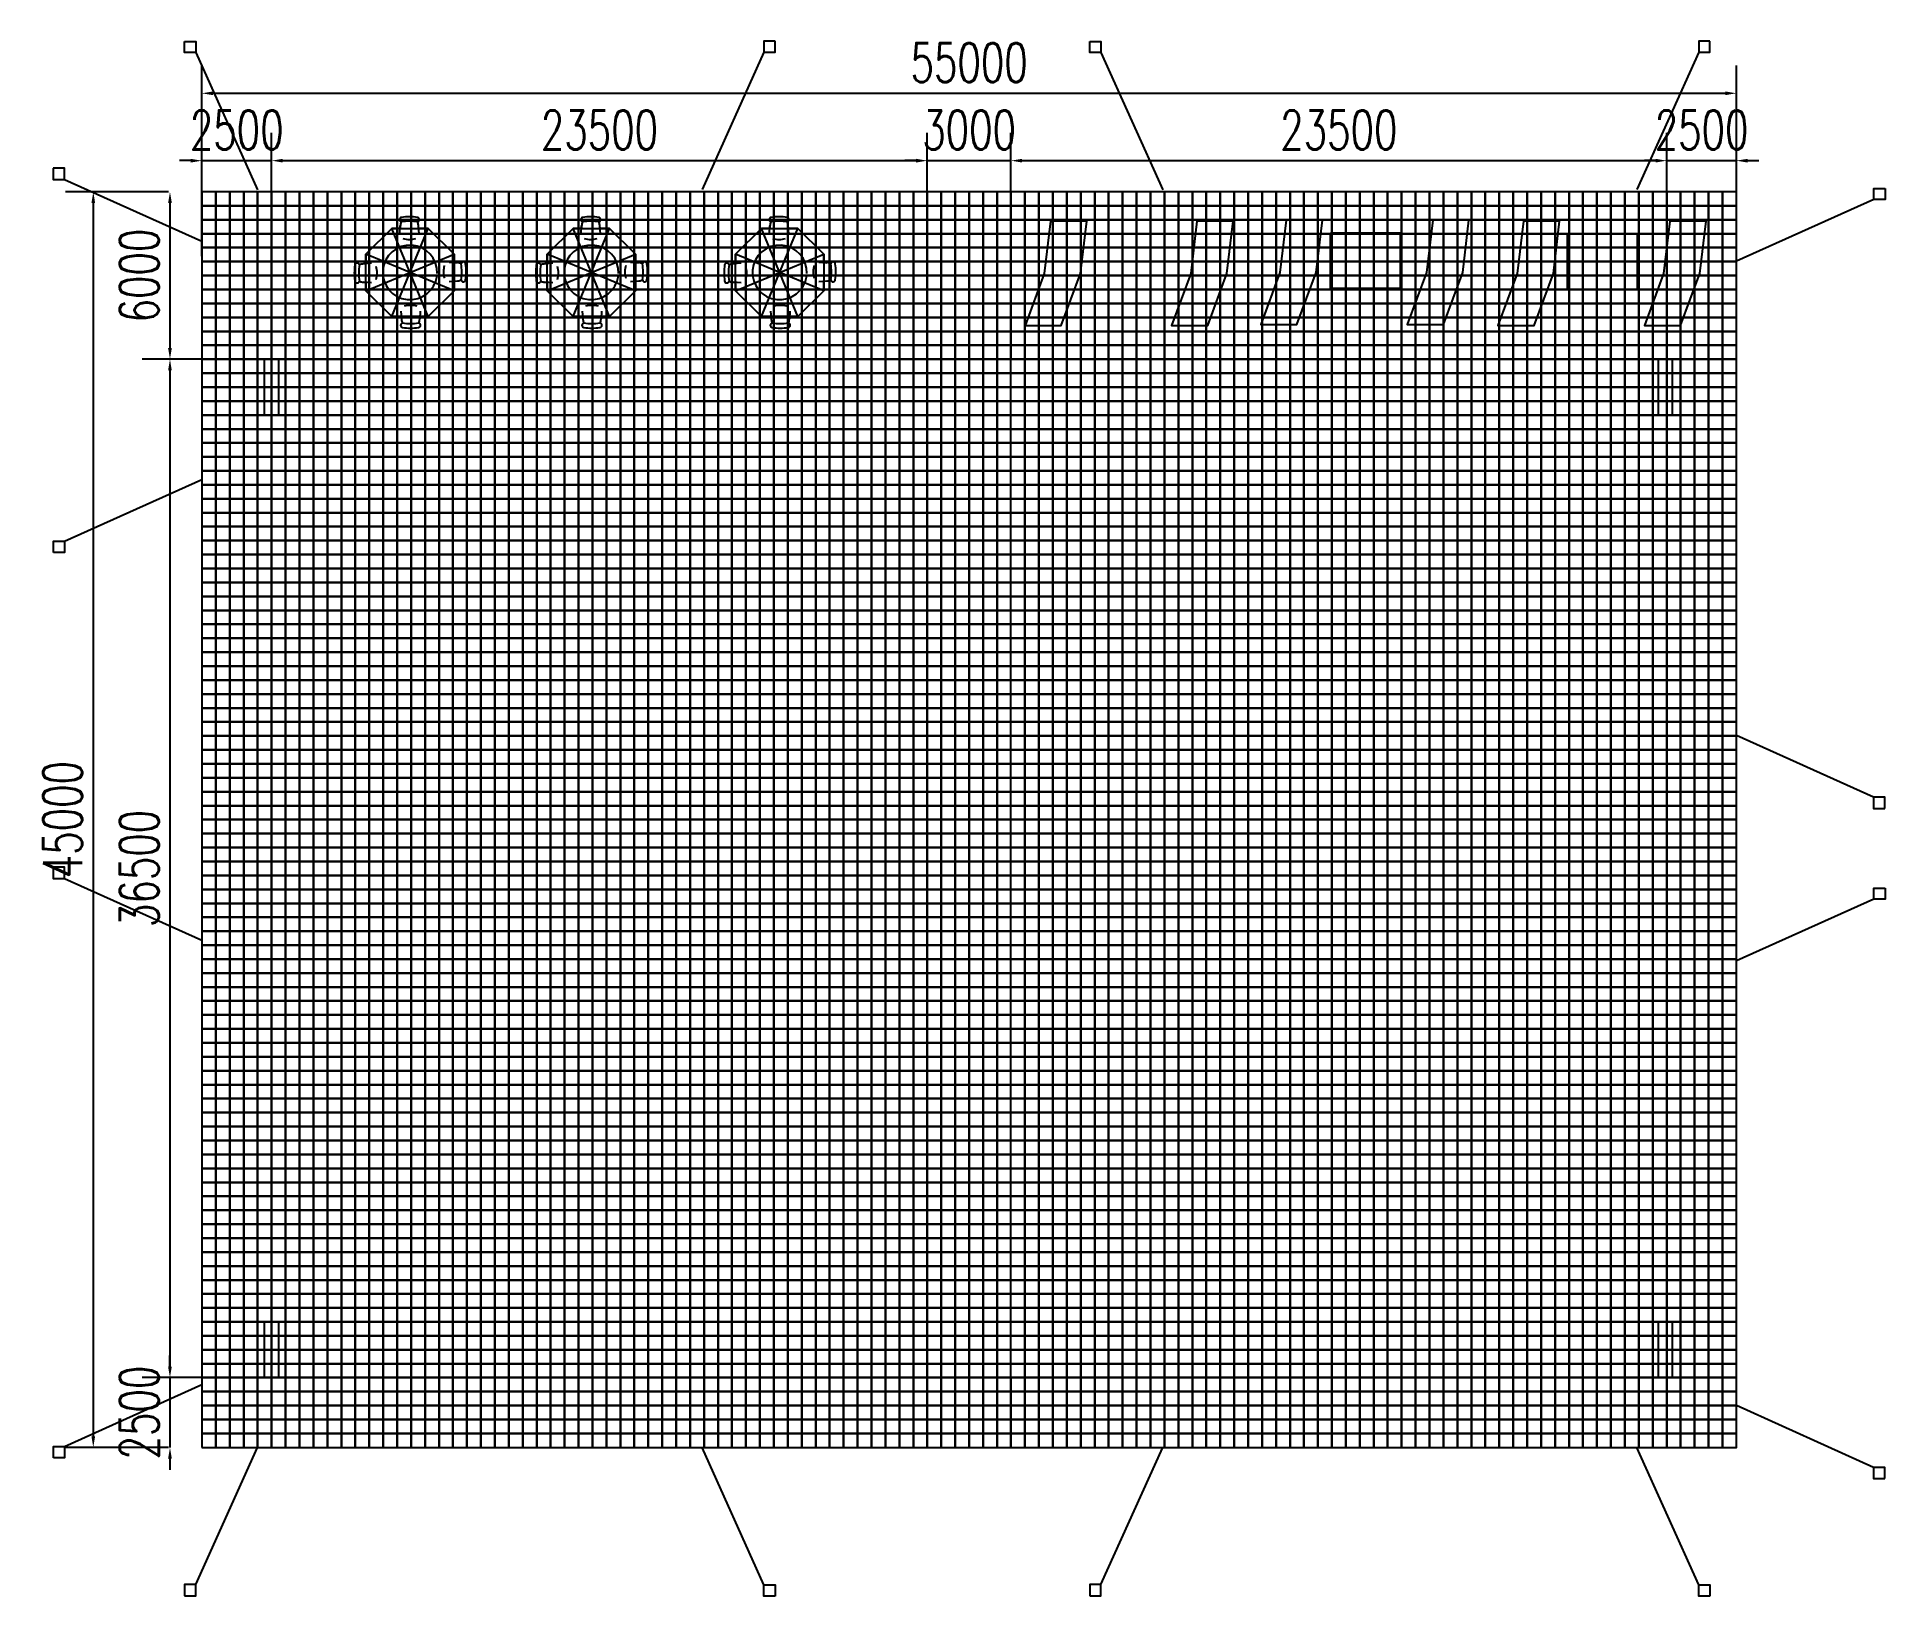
# Model space of a CAD drawing. Header units: millimetres. Extents: x 20612 to 342768, y 65775 to 156976.
# Drawn here: x 179507 to 245744, y 65775 to 121652 of the extents above; entities that cross this region are included whole.
import ezdxf

# ---------------------------------------------------------------- set-up
doc = ezdxf.new("R2010")
doc.units = ezdxf.units.MM
doc.header["$LTSCALE"] = 10
doc.layers.add('fur', color=253, linetype='Continuous')
doc.styles.add('STANDARD_T3', font='simplex.shx', dxfattribs={"width": 0.7, "bigfont": 'hztxt.shx'})
doc.dimstyles.new('W&&400', dxfattribs={"dimtxt": 1400, "dimasz": 400, "dimexe": 1000, "dimexo": 1200, "dimgap": 400, "dimtad": 1, "dimdec": 0, "dimzin": 0, "dimdsep": 46, "dimtxsty": 'STANDARD_T3', "dimcen": 0.09, "dimclrd": 1, "dimclre": 1, "dimclrt": 7, "dimazin": 2, "dimtfac": 1, "dimtdec": 0, "dimtix": 1, "dimtmove": 2, "dimatfit": 3, "dimfxl": 100, "dimtolj": 1, "dimtzin": 0, "dimarcsym": 0})

msp = doc.modelspace()

# ---------------------------------------------------------------- blocks, each defined once
blk = doc.blocks.new('400高浮筒')
at = {"color": 8}
blk.add_lwpolyline([(185417, 115601), (185917, 115601), (185917, 116101), (185417, 116101)], close=True, dxfattribs=at)
blk = doc.blocks.new('*U323')
blk.add_blockref('400高浮筒', (-185667, -115851))
blk = doc.blocks.new('*U324')
at = {"color": 0, "linetype": 'ByBlock', "lineweight": -2, "transparency": 16777216}
for p in [(0, 5500), (500, 5500), (1000, 5500), (1500, 5500), (2000, 5500), (2500, 5500), (3000, 5500), (3500, 5500), (4000, 5500), (4500, 5500), (5000, 5500), (5500, 5500), (6000, 5500), (6500, 5500), (7000, 5500), (7500, 5500), (8000, 5500), (8500, 5500), (9000, 5500), (9500, 5500), (10000, 5500), (10500, 5500), (11000, 5500), (11500, 5500), (12000, 5500), (12500, 5500), (13000, 5500), (13500, 5500), (14000, 5500), (14500, 5500), (15000, 5500), (15500, 5500), (16000, 5500), (16500, 5500), (17000, 5500), (17500, 5500), (18000, 5500), (18500, 5500), (19000, 5500), (19500, 5500), (20000, 5500), (20500, 5500), (21000, 5500), (21500, 5500), (22000, 5500), (22500, 5500), (23000, 5500), (23500, 5500), (24000, 5500), (24500, 5500), (25000, 5500), (25500, 5500), (26000, 5500), (26500, 5500), (27000, 5500), (27500, 5500), (28000, 5500), (28500, 5500), (29000, 5500), (29500, 5500), (30000, 5500), (30500, 5500), (31000, 5500), (31500, 5500), (32000, 5500), (32500, 5500), (33000, 5500), (33500, 5500), (34000, 5500), (34500, 5500), (35000, 5500), (35500, 5500), (36000, 5500), (36500, 5500), (37000, 5500), (37500, 5500), (38000, 5500), (38500, 5500), (39000, 5500), (39500, 5500), (40000, 5500), (40500, 5500), (41000, 5500), (41500, 5500), (42000, 5500), (42500, 5500), (43000, 5500), (43500, 5500), (44000, 5500), (44500, 5500), (45000, 5500), (45500, 5500), (46000, 5500), (46500, 5500), (47000, 5500), (47500, 5500), (48000, 5500), (48500, 5500), (49000, 5500), (49500, 5500), (50000, 5500), (50500, 5500), (51000, 5500), (51500, 5500), (52000, 5500), (52500, 5500), (53000, 5500), (53500, 5500), (54000, 5500), (54500, 5500), (0, 5000), (0, 4500), (500, 5000), (500, 4500), (1000, 5000), (1000, 4500), (1500, 5000), (1500, 4500), (2000, 5000), (2000, 4500), (2500, 5000), (2500, 4500), (3000, 5000), (3000, 4500), (3500, 5000), (3500, 4500), (4000, 5000), (4000, 4500), (4500, 5000), (4500, 4500), (5000, 5000), (5000, 4500), (5500, 5000), (5500, 4500), (6000, 5000), (6000, 4500), (6500, 5000), (6500, 4500), (7000, 5000), (7000, 4500), (7500, 5000), (7500, 4500), (8000, 5000), (8000, 4500), (8500, 5000), (8500, 4500), (9000, 5000), (9000, 4500), (9500, 5000), (9500, 4500), (10000, 5000), (10000, 4500), (10500, 5000), (10500, 4500), (11000, 5000), (11000, 4500), (11500, 5000), (11500, 4500), (12000, 5000), (12000, 4500), (12500, 5000), (12500, 4500), (13000, 5000), (13000, 4500), (13500, 5000), (13500, 4500), (14000, 5000), (14000, 4500), (14500, 5000), (14500, 4500), (15000, 5000), (15000, 4500), (15500, 5000), (15500, 4500), (16000, 5000), (16000, 4500), (16500, 5000), (16500, 4500), (17000, 5000), (17000, 4500), (17500, 5000), (17500, 4500), (18000, 5000), (18000, 4500), (18500, 5000), (18500, 4500), (19000, 5000), (19000, 4500), (19500, 5000), (19500, 4500), (20000, 5000), (20000, 4500), (20500, 5000), (20500, 4500), (21000, 5000), (21000, 4500), (21500, 5000), (21500, 4500), (22000, 5000), (22000, 4500), (22500, 5000), (22500, 4500), (23000, 5000), (23000, 4500), (23500, 5000), (23500, 4500), (24000, 5000), (24000, 4500), (24500, 5000), (24500, 4500), (25000, 5000), (25000, 4500), (25500, 5000), (25500, 4500), (26000, 5000), (26000, 4500), (26500, 5000), (26500, 4500), (27000, 5000), (27000, 4500), (27500, 5000), (27500, 4500), (28000, 5000), (28000, 4500), (28500, 5000), (28500, 4500), (29000, 5000), (29000, 4500), (29500, 5000), (29500, 4500), (30000, 5000), (30000, 4500), (30500, 5000), (30500, 4500), (31000, 5000), (31000, 4500), (31500, 5000), (31500, 4500), (32000, 5000), (32000, 4500), (32500, 5000), (32500, 4500), (33000, 5000), (33000, 4500), (33500, 5000), (33500, 4500), (34000, 5000), (34000, 4500), (34500, 5000), (34500, 4500), (35000, 5000), (35000, 4500), (35500, 5000), (35500, 4500), (36000, 5000), (36000, 4500), (36500, 5000), (36500, 4500), (37000, 5000), (37000, 4500), (37500, 5000), (37500, 4500), (38000, 5000), (38000, 4500), (38500, 5000), (38500, 4500), (39000, 5000), (39000, 4500), (39500, 5000), (39500, 4500), (40000, 5000), (40000, 4500), (40500, 5000), (40500, 4500), (41000, 5000), (41000, 4500), (41500, 5000), (41500, 4500), (42000, 5000), (42000, 4500), (42500, 5000), (42500, 4500), (43000, 5000), (43000, 4500), (43500, 5000), (43500, 4500), (44000, 5000), (44000, 4500), (44500, 5000), (44500, 4500), (45000, 5000), (45000, 4500), (45500, 5000), (45500, 4500), (46000, 5000), (46000, 4500), (46500, 5000), (46500, 4500), (47000, 5000), (47000, 4500), (47500, 5000), (47500, 4500), (48000, 5000), (48000, 4500), (48500, 5000), (48500, 4500), (49000, 5000), (49000, 4500), (49500, 5000), (49500, 4500), (50000, 5000), (50000, 4500), (50500, 5000), (50500, 4500), (51000, 5000), (51000, 4500), (51500, 5000), (51500, 4500), (52000, 5000), (52000, 4500), (52500, 5000), (52500, 4500), (53000, 5000), (53000, 4500), (53500, 5000), (53500, 4500), (54000, 5000), (54000, 4500), (54500, 5000), (54500, 4500), (0, 4000), (500, 4000), (1000, 4000), (1500, 4000), (2000, 4000), (2500, 4000), (3000, 4000), (3500, 4000), (4000, 4000), (4500, 4000), (5000, 4000), (5500, 4000), (6000, 4000), (6500, 4000), (7000, 4000), (7500, 4000), (8000, 4000), (8500, 4000), (9000, 4000), (9500, 4000), (10000, 4000), (10500, 4000), (11000, 4000), (11500, 4000), (12000, 4000), (12500, 4000), (13000, 4000), (13500, 4000), (14000, 4000), (14500, 4000), (15000, 4000), (15500, 4000), (16000, 4000), (16500, 4000), (17000, 4000), (17500, 4000), (18000, 4000), (18500, 4000), (19000, 4000), (19500, 4000), (20000, 4000), (20500, 4000), (21000, 4000), (21500, 4000), (22000, 4000), (22500, 4000), (23000, 4000), (23500, 4000), (24000, 4000), (24500, 4000), (25000, 4000), (25500, 4000), (26000, 4000), (26500, 4000), (27000, 4000), (27500, 4000), (28000, 4000), (28500, 4000), (29000, 4000), (29500, 4000), (30000, 4000), (30500, 4000), (31000, 4000), (31500, 4000), (32000, 4000), (32500, 4000), (33000, 4000), (33500, 4000), (34000, 4000), (34500, 4000), (35000, 4000), (35500, 4000), (36000, 4000), (36500, 4000), (37000, 4000), (37500, 4000), (38000, 4000), (38500, 4000), (39000, 4000), (39500, 4000), (40000, 4000), (40500, 4000), (41000, 4000), (41500, 4000), (42000, 4000), (42500, 4000), (43000, 4000), (43500, 4000), (44000, 4000), (44500, 4000), (45000, 4000), (45500, 4000), (46000, 4000), (46500, 4000), (47000, 4000), (47500, 4000), (48000, 4000), (48500, 4000), (49000, 4000), (49500, 4000), (50000, 4000), (50500, 4000), (51000, 4000), (51500, 4000), (52000, 4000), (52500, 4000), (53000, 4000), (53500, 4000), (54000, 4000), (54500, 4000), (0, 3500), (500, 3500), (1000, 3500), (1500, 3500), (2000, 3500), (2500, 3500), (3000, 3500), (3500, 3500), (4000, 3500), (4500, 3500), (5000, 3500), (5500, 3500), (6000, 3500), (6500, 3500), (7000, 3500), (7500, 3500), (8000, 3500), (8500, 3500), (9000, 3500), (9500, 3500), (10000, 3500), (10500, 3500), (11000, 3500), (11500, 3500), (12000, 3500), (12500, 3500), (13000, 3500), (13500, 3500), (14000, 3500), (14500, 3500), (15000, 3500), (15500, 3500), (16000, 3500), (16500, 3500), (17000, 3500), (17500, 3500), (18000, 3500), (18500, 3500), (19000, 3500), (19500, 3500), (20000, 3500), (20500, 3500), (21000, 3500), (21500, 3500), (22000, 3500), (22500, 3500), (23000, 3500), (23500, 3500), (24000, 3500), (24500, 3500), (25000, 3500), (25500, 3500), (26000, 3500), (26500, 3500), (27000, 3500), (27500, 3500), (28000, 3500), (28500, 3500), (29000, 3500), (29500, 3500), (30000, 3500), (30500, 3500), (31000, 3500), (31500, 3500), (32000, 3500), (32500, 3500), (33000, 3500), (33500, 3500), (34000, 3500), (34500, 3500), (35000, 3500), (35500, 3500), (36000, 3500), (36500, 3500), (37000, 3500), (37500, 3500), (38000, 3500), (38500, 3500), (39000, 3500), (39500, 3500), (40000, 3500), (40500, 3500), (41000, 3500), (41500, 3500), (42000, 3500), (42500, 3500), (43000, 3500), (43500, 3500), (44000, 3500), (44500, 3500), (45000, 3500), (45500, 3500), (46000, 3500), (46500, 3500), (47000, 3500), (47500, 3500), (48000, 3500), (48500, 3500), (49000, 3500), (49500, 3500), (50000, 3500), (50500, 3500), (51000, 3500), (51500, 3500), (52000, 3500), (52500, 3500), (53000, 3500), (53500, 3500), (54000, 3500), (54500, 3500), (0, 3000), (0, 2500), (500, 3000), (500, 2500), (1000, 3000), (1000, 2500), (1500, 3000), (1500, 2500), (2000, 3000), (2000, 2500), (2500, 3000), (2500, 2500), (3000, 3000), (3000, 2500), (3500, 3000), (3500, 2500), (4000, 3000), (4000, 2500), (4500, 3000), (4500, 2500), (5000, 3000), (5000, 2500), (5500, 3000), (5500, 2500), (6000, 3000), (6000, 2500), (6500, 3000), (6500, 2500), (7000, 3000), (7000, 2500), (7500, 3000), (7500, 2500), (8000, 3000), (8000, 2500), (8500, 3000), (8500, 2500), (9000, 3000), (9000, 2500), (9500, 3000), (9500, 2500), (10000, 3000), (10000, 2500), (10500, 3000), (10500, 2500), (11000, 3000), (11000, 2500), (11500, 3000), (11500, 2500), (12000, 3000), (12000, 2500), (12500, 3000), (12500, 2500), (13000, 3000), (13000, 2500), (13500, 3000), (13500, 2500), (14000, 3000), (14000, 2500), (14500, 3000), (14500, 2500), (15000, 3000), (15000, 2500), (15500, 3000), (15500, 2500), (16000, 3000), (16000, 2500), (16500, 3000), (16500, 2500), (17000, 3000), (17000, 2500), (17500, 3000), (17500, 2500), (18000, 3000), (18000, 2500), (18500, 3000), (18500, 2500), (19000, 3000), (19000, 2500), (19500, 3000), (19500, 2500), (20000, 3000), (20000, 2500), (20500, 3000), (20500, 2500), (21000, 3000), (21000, 2500), (21500, 3000), (21500, 2500), (22000, 3000), (22000, 2500), (22500, 3000), (22500, 2500), (23000, 3000), (23000, 2500), (23500, 3000), (23500, 2500), (24000, 3000), (24000, 2500), (24500, 3000), (24500, 2500), (25000, 3000), (25000, 2500), (25500, 3000), (25500, 2500), (26000, 3000), (26000, 2500), (26500, 3000), (26500, 2500), (27000, 3000), (27000, 2500), (27500, 3000), (27500, 2500), (28000, 3000), (28000, 2500), (28500, 3000), (28500, 2500), (29000, 3000), (29000, 2500), (29500, 3000), (29500, 2500), (30000, 3000), (30000, 2500), (30500, 3000), (30500, 2500), (31000, 3000), (31000, 2500), (31500, 3000), (31500, 2500), (32000, 3000), (32000, 2500), (32500, 3000), (32500, 2500), (33000, 3000), (33000, 2500), (33500, 3000), (33500, 2500), (34000, 3000), (34000, 2500), (34500, 3000), (34500, 2500), (35000, 3000), (35000, 2500), (35500, 3000), (35500, 2500), (36000, 3000), (36000, 2500), (36500, 3000), (36500, 2500), (37000, 3000), (37000, 2500), (37500, 3000), (37500, 2500), (38000, 3000), (38000, 2500), (38500, 3000), (38500, 2500), (39000, 3000), (39000, 2500), (39500, 3000), (39500, 2500), (40000, 3000), (40000, 2500), (40500, 3000), (40500, 2500), (41000, 3000), (41000, 2500), (41500, 3000), (41500, 2500), (42000, 3000), (42000, 2500), (42500, 3000), (42500, 2500), (43000, 3000), (43000, 2500), (43500, 3000), (43500, 2500), (44000, 3000), (44000, 2500), (44500, 3000), (44500, 2500), (45000, 3000), (45000, 2500), (45500, 3000), (45500, 2500), (46000, 3000), (46000, 2500), (46500, 3000), (46500, 2500), (47000, 3000), (47000, 2500), (47500, 3000), (47500, 2500), (48000, 3000), (48000, 2500), (48500, 3000), (48500, 2500), (49000, 3000), (49000, 2500), (49500, 3000), (49500, 2500), (50000, 3000), (50000, 2500), (50500, 3000), (50500, 2500), (51000, 3000), (51000, 2500), (51500, 3000), (51500, 2500), (52000, 3000), (52000, 2500), (52500, 3000), (52500, 2500), (53000, 3000), (53000, 2500), (53500, 3000), (53500, 2500), (54000, 3000), (54000, 2500), (54500, 3000), (54500, 2500), (0, 2000), (500, 2000), (1000, 2000), (1500, 2000), (2000, 2000), (2500, 2000), (3000, 2000), (3500, 2000), (4000, 2000), (4500, 2000), (5000, 2000), (5500, 2000), (6000, 2000), (6500, 2000), (7000, 2000), (7500, 2000), (8000, 2000), (8500, 2000), (9000, 2000), (9500, 2000), (10000, 2000), (10500, 2000), (11000, 2000), (11500, 2000), (12000, 2000), (12500, 2000), (13000, 2000), (13500, 2000), (14000, 2000), (14500, 2000), (15000, 2000), (15500, 2000), (16000, 2000), (16500, 2000), (17000, 2000), (17500, 2000), (18000, 2000), (18500, 2000), (19000, 2000), (19500, 2000), (20000, 2000), (20500, 2000), (21000, 2000), (21500, 2000), (22000, 2000), (22500, 2000), (23000, 2000), (23500, 2000), (24000, 2000), (24500, 2000), (25000, 2000), (25500, 2000), (26000, 2000), (26500, 2000), (27000, 2000), (27500, 2000), (28000, 2000), (28500, 2000), (29000, 2000), (29500, 2000), (30000, 2000), (30500, 2000), (31000, 2000), (31500, 2000), (32000, 2000), (32500, 2000), (33000, 2000), (33500, 2000), (34000, 2000), (34500, 2000), (35000, 2000), (35500, 2000), (36000, 2000), (36500, 2000), (37000, 2000), (37500, 2000), (38000, 2000), (38500, 2000), (39000, 2000), (39500, 2000), (40000, 2000), (40500, 2000), (41000, 2000), (41500, 2000), (42000, 2000), (42500, 2000), (43000, 2000), (43500, 2000), (44000, 2000), (44500, 2000), (45000, 2000), (45500, 2000), (46000, 2000), (46500, 2000), (47000, 2000), (47500, 2000), (48000, 2000), (48500, 2000), (49000, 2000), (49500, 2000), (50000, 2000), (50500, 2000), (51000, 2000), (51500, 2000), (52000, 2000), (52500, 2000), (53000, 2000), (53500, 2000), (54000, 2000), (54500, 2000), (0, 1500), (500, 1500), (1000, 1500), (1500, 1500), (2000, 1500), (2500, 1500), (3000, 1500), (3500, 1500), (4000, 1500), (4500, 1500), (5000, 1500), (5500, 1500), (6000, 1500), (6500, 1500), (7000, 1500), (7500, 1500), (8000, 1500), (8500, 1500), (9000, 1500), (9500, 1500), (10000, 1500), (10500, 1500), (11000, 1500), (11500, 1500), (12000, 1500), (12500, 1500), (13000, 1500), (13500, 1500), (14000, 1500), (14500, 1500), (15000, 1500), (15500, 1500), (16000, 1500), (16500, 1500), (17000, 1500), (17500, 1500), (18000, 1500), (18500, 1500), (19000, 1500), (19500, 1500), (20000, 1500), (20500, 1500), (21000, 1500), (21500, 1500), (22000, 1500), (22500, 1500), (23000, 1500), (23500, 1500), (24000, 1500), (24500, 1500), (25000, 1500), (25500, 1500), (26000, 1500), (26500, 1500), (27000, 1500), (27500, 1500), (28000, 1500), (28500, 1500), (29000, 1500), (29500, 1500), (30000, 1500), (30500, 1500), (31000, 1500), (31500, 1500), (32000, 1500), (32500, 1500), (33000, 1500), (33500, 1500), (34000, 1500), (34500, 1500), (35000, 1500), (35500, 1500), (36000, 1500), (36500, 1500), (37000, 1500), (37500, 1500), (38000, 1500), (38500, 1500), (39000, 1500), (39500, 1500), (40000, 1500), (40500, 1500), (41000, 1500), (41500, 1500), (42000, 1500), (42500, 1500), (43000, 1500), (43500, 1500), (44000, 1500), (44500, 1500), (45000, 1500), (45500, 1500), (46000, 1500), (46500, 1500), (47000, 1500), (47500, 1500), (48000, 1500), (48500, 1500), (49000, 1500), (49500, 1500), (50000, 1500), (50500, 1500), (51000, 1500), (51500, 1500), (52000, 1500), (52500, 1500), (53000, 1500), (53500, 1500), (54000, 1500), (54500, 1500), (0, 1000), (0, 500), (500, 1000), (500, 500), (1000, 1000), (1000, 500), (1500, 1000), (1500, 500), (2000, 1000), (2000, 500), (2500, 1000), (2500, 500), (3000, 1000), (3000, 500), (3500, 1000), (3500, 500), (4000, 1000), (4000, 500), (4500, 1000), (4500, 500), (5000, 1000), (5000, 500), (5500, 1000), (5500, 500), (6000, 1000), (6000, 500), (6500, 1000), (6500, 500), (7000, 1000), (7000, 500), (7500, 1000), (7500, 500), (8000, 1000), (8000, 500), (8500, 1000), (8500, 500), (9000, 1000), (9000, 500), (9500, 1000), (9500, 500), (10000, 1000), (10000, 500), (10500, 1000), (10500, 500), (11000, 1000), (11000, 500), (11500, 1000), (11500, 500), (12000, 1000), (12000, 500), (12500, 1000), (12500, 500), (13000, 1000), (13000, 500), (13500, 1000), (13500, 500), (14000, 1000), (14000, 500), (14500, 1000), (14500, 500), (15000, 1000), (15000, 500), (15500, 1000), (15500, 500), (16000, 1000), (16000, 500), (16500, 1000), (16500, 500), (17000, 1000), (17000, 500), (17500, 1000), (17500, 500), (18000, 1000), (18000, 500), (18500, 1000), (18500, 500), (19000, 1000), (19000, 500), (19500, 1000), (19500, 500), (20000, 1000), (20000, 500), (20500, 1000), (20500, 500), (21000, 1000), (21000, 500), (21500, 1000), (21500, 500), (22000, 1000), (22000, 500), (22500, 1000), (22500, 500), (23000, 1000), (23000, 500), (23500, 1000), (23500, 500), (24000, 1000), (24000, 500), (24500, 1000), (24500, 500), (25000, 1000), (25000, 500), (25500, 1000), (25500, 500), (26000, 1000), (26000, 500), (26500, 1000), (26500, 500), (27000, 1000), (27000, 500), (27500, 1000), (27500, 500), (28000, 1000), (28000, 500), (28500, 1000), (28500, 500), (29000, 1000), (29000, 500), (29500, 1000), (29500, 500), (30000, 1000), (30000, 500), (30500, 1000), (30500, 500), (31000, 1000), (31000, 500), (31500, 1000), (31500, 500), (32000, 1000), (32000, 500), (32500, 1000), (32500, 500), (33000, 1000), (33000, 500), (33500, 1000), (33500, 500), (34000, 1000), (34000, 500), (34500, 1000), (34500, 500), (35000, 1000), (35000, 500), (35500, 1000), (35500, 500), (36000, 1000), (36000, 500), (36500, 1000), (36500, 500), (37000, 1000), (37000, 500), (37500, 1000), (37500, 500), (38000, 1000), (38000, 500), (38500, 1000), (38500, 500), (39000, 1000), (39000, 500), (39500, 1000), (39500, 500), (40000, 1000), (40000, 500), (40500, 1000), (40500, 500), (41000, 1000), (41000, 500), (41500, 1000), (41500, 500), (42000, 1000), (42000, 500), (42500, 1000), (42500, 500), (43000, 1000), (43000, 500), (43500, 1000), (43500, 500), (44000, 1000), (44000, 500), (44500, 1000), (44500, 500), (45000, 1000), (45000, 500), (45500, 1000), (45500, 500), (46000, 1000), (46000, 500), (46500, 1000), (46500, 500), (47000, 1000), (47000, 500), (47500, 1000), (47500, 500), (48000, 1000), (48000, 500), (48500, 1000), (48500, 500), (49000, 1000), (49000, 500), (49500, 1000), (49500, 500), (50000, 1000), (50000, 500), (50500, 1000), (50500, 500), (51000, 1000), (51000, 500), (51500, 1000), (51500, 500), (52000, 1000), (52000, 500), (52500, 1000), (52500, 500), (53000, 1000), (53000, 500), (53500, 1000), (53500, 500), (54000, 1000), (54000, 500), (54500, 1000), (54500, 500), (0, 0), (500, 0), (1000, 0), (1500, 0), (2000, 0), (2500, 0), (3000, 0), (3500, 0), (4000, 0), (4500, 0), (5000, 0), (5500, 0), (6000, 0), (6500, 0), (7000, 0), (7500, 0), (8000, 0), (8500, 0), (9000, 0), (9500, 0), (10000, 0), (10500, 0), (11000, 0), (11500, 0), (12000, 0), (12500, 0), (13000, 0), (13500, 0), (14000, 0), (14500, 0), (15000, 0), (15500, 0), (16000, 0), (16500, 0), (17000, 0), (17500, 0), (18000, 0), (18500, 0), (19000, 0), (19500, 0), (20000, 0), (20500, 0), (21000, 0), (21500, 0), (22000, 0), (22500, 0), (23000, 0), (23500, 0), (24000, 0), (24500, 0), (25000, 0), (25500, 0), (26000, 0), (26500, 0), (27000, 0), (27500, 0), (28000, 0), (28500, 0), (29000, 0), (29500, 0), (30000, 0), (30500, 0), (31000, 0), (31500, 0), (32000, 0), (32500, 0), (33000, 0), (33500, 0), (34000, 0), (34500, 0), (35000, 0), (35500, 0), (36000, 0), (36500, 0), (37000, 0), (37500, 0), (38000, 0), (38500, 0), (39000, 0), (39500, 0), (40000, 0), (40500, 0), (41000, 0), (41500, 0), (42000, 0), (42500, 0), (43000, 0), (43500, 0), (44000, 0), (44500, 0), (45000, 0), (45500, 0), (46000, 0), (46500, 0), (47000, 0), (47500, 0), (48000, 0), (48500, 0), (49000, 0), (49500, 0), (50000, 0), (50500, 0), (51000, 0), (51500, 0), (52000, 0), (52500, 0), (53000, 0), (53500, 0), (54000, 0), (54500, 0)]:
    blk.add_blockref('*U323', p, dxfattribs=at)
blk = doc.blocks.new('*U325')
blk.add_blockref('400高浮筒', (-185667, -115851))
blk = doc.blocks.new('*U326')
at = {"color": 0, "linetype": 'ByBlock', "lineweight": -2, "transparency": 16777216}
for p in [(0, 2000), (500, 2000), (1000, 2000), (1500, 2000), (2000, 2000), (2500, 2000), (3000, 2000), (3500, 2000), (4000, 2000), (4500, 2000), (5000, 2000), (5500, 2000), (6000, 2000), (6500, 2000), (7000, 2000), (7500, 2000), (8000, 2000), (8500, 2000), (9000, 2000), (9500, 2000), (10000, 2000), (10500, 2000), (11000, 2000), (11500, 2000), (12000, 2000), (12500, 2000), (13000, 2000), (13500, 2000), (14000, 2000), (14500, 2000), (15000, 2000), (15500, 2000), (16000, 2000), (16500, 2000), (17000, 2000), (17500, 2000), (18000, 2000), (18500, 2000), (19000, 2000), (19500, 2000), (20000, 2000), (20500, 2000), (21000, 2000), (21500, 2000), (22000, 2000), (22500, 2000), (23000, 2000), (23500, 2000), (24000, 2000), (24500, 2000), (25000, 2000), (25500, 2000), (26000, 2000), (26500, 2000), (27000, 2000), (27500, 2000), (28000, 2000), (28500, 2000), (29000, 2000), (29500, 2000), (30000, 2000), (30500, 2000), (31000, 2000), (31500, 2000), (32000, 2000), (32500, 2000), (33000, 2000), (33500, 2000), (34000, 2000), (34500, 2000), (35000, 2000), (35500, 2000), (36000, 2000), (36500, 2000), (37000, 2000), (37500, 2000), (38000, 2000), (38500, 2000), (39000, 2000), (39500, 2000), (40000, 2000), (40500, 2000), (41000, 2000), (41500, 2000), (42000, 2000), (42500, 2000), (43000, 2000), (43500, 2000), (44000, 2000), (44500, 2000), (45000, 2000), (45500, 2000), (46000, 2000), (46500, 2000), (47000, 2000), (47500, 2000), (48000, 2000), (48500, 2000), (49000, 2000), (49500, 2000), (50000, 2000), (50500, 2000), (51000, 2000), (51500, 2000), (52000, 2000), (52500, 2000), (53000, 2000), (53500, 2000), (54000, 2000), (54500, 2000), (0, 1500), (500, 1500), (1000, 1500), (1500, 1500), (2000, 1500), (2500, 1500), (3000, 1500), (3500, 1500), (4000, 1500), (4500, 1500), (5000, 1500), (5500, 1500), (6000, 1500), (6500, 1500), (7000, 1500), (7500, 1500), (8000, 1500), (8500, 1500), (9000, 1500), (9500, 1500), (10000, 1500), (10500, 1500), (11000, 1500), (11500, 1500), (12000, 1500), (12500, 1500), (13000, 1500), (13500, 1500), (14000, 1500), (14500, 1500), (15000, 1500), (15500, 1500), (16000, 1500), (16500, 1500), (17000, 1500), (17500, 1500), (18000, 1500), (18500, 1500), (19000, 1500), (19500, 1500), (20000, 1500), (20500, 1500), (21000, 1500), (21500, 1500), (22000, 1500), (22500, 1500), (23000, 1500), (23500, 1500), (24000, 1500), (24500, 1500), (25000, 1500), (25500, 1500), (26000, 1500), (26500, 1500), (27000, 1500), (27500, 1500), (28000, 1500), (28500, 1500), (29000, 1500), (29500, 1500), (30000, 1500), (30500, 1500), (31000, 1500), (31500, 1500), (32000, 1500), (32500, 1500), (33000, 1500), (33500, 1500), (34000, 1500), (34500, 1500), (35000, 1500), (35500, 1500), (36000, 1500), (36500, 1500), (37000, 1500), (37500, 1500), (38000, 1500), (38500, 1500), (39000, 1500), (39500, 1500), (40000, 1500), (40500, 1500), (41000, 1500), (41500, 1500), (42000, 1500), (42500, 1500), (43000, 1500), (43500, 1500), (44000, 1500), (44500, 1500), (45000, 1500), (45500, 1500), (46000, 1500), (46500, 1500), (47000, 1500), (47500, 1500), (48000, 1500), (48500, 1500), (49000, 1500), (49500, 1500), (50000, 1500), (50500, 1500), (51000, 1500), (51500, 1500), (52000, 1500), (52500, 1500), (53000, 1500), (53500, 1500), (54000, 1500), (54500, 1500), (0, 1000), (0, 500), (500, 1000), (500, 500), (1000, 1000), (1000, 500), (1500, 1000), (1500, 500), (2000, 1000), (2000, 500), (2500, 1000), (2500, 500), (3000, 1000), (3000, 500), (3500, 1000), (3500, 500), (4000, 1000), (4000, 500), (4500, 1000), (4500, 500), (5000, 1000), (5000, 500), (5500, 1000), (5500, 500), (6000, 1000), (6000, 500), (6500, 1000), (6500, 500), (7000, 1000), (7000, 500), (7500, 1000), (7500, 500), (8000, 1000), (8000, 500), (8500, 1000), (8500, 500), (9000, 1000), (9000, 500), (9500, 1000), (9500, 500), (10000, 1000), (10000, 500), (10500, 1000), (10500, 500), (11000, 1000), (11000, 500), (11500, 1000), (11500, 500), (12000, 1000), (12000, 500), (12500, 1000), (12500, 500), (13000, 1000), (13000, 500), (13500, 1000), (13500, 500), (14000, 1000), (14000, 500), (14500, 1000), (14500, 500), (15000, 1000), (15000, 500), (15500, 1000), (15500, 500), (16000, 1000), (16000, 500), (16500, 1000), (16500, 500), (17000, 1000), (17000, 500), (17500, 1000), (17500, 500), (18000, 1000), (18000, 500), (18500, 1000), (18500, 500), (19000, 1000), (19000, 500), (19500, 1000), (19500, 500), (20000, 1000), (20000, 500), (20500, 1000), (20500, 500), (21000, 1000), (21000, 500), (21500, 1000), (21500, 500), (22000, 1000), (22000, 500), (22500, 1000), (22500, 500), (23000, 1000), (23000, 500), (23500, 1000), (23500, 500), (24000, 1000), (24000, 500), (24500, 1000), (24500, 500), (25000, 1000), (25000, 500), (25500, 1000), (25500, 500), (26000, 1000), (26000, 500), (26500, 1000), (26500, 500), (27000, 1000), (27000, 500), (27500, 1000), (27500, 500), (28000, 1000), (28000, 500), (28500, 1000), (28500, 500), (29000, 1000), (29000, 500), (29500, 1000), (29500, 500), (30000, 1000), (30000, 500), (30500, 1000), (30500, 500), (31000, 1000), (31000, 500), (31500, 1000), (31500, 500), (32000, 1000), (32000, 500), (32500, 1000), (32500, 500), (33000, 1000), (33000, 500), (33500, 1000), (33500, 500), (34000, 1000), (34000, 500), (34500, 1000), (34500, 500), (35000, 1000), (35000, 500), (35500, 1000), (35500, 500), (36000, 1000), (36000, 500), (36500, 1000), (36500, 500), (37000, 1000), (37000, 500), (37500, 1000), (37500, 500), (38000, 1000), (38000, 500), (38500, 1000), (38500, 500), (39000, 1000), (39000, 500), (39500, 1000), (39500, 500), (40000, 1000), (40000, 500), (40500, 1000), (40500, 500), (41000, 1000), (41000, 500), (41500, 1000), (41500, 500), (42000, 1000), (42000, 500), (42500, 1000), (42500, 500), (43000, 1000), (43000, 500), (43500, 1000), (43500, 500), (44000, 1000), (44000, 500), (44500, 1000), (44500, 500), (45000, 1000), (45000, 500), (45500, 1000), (45500, 500), (46000, 1000), (46000, 500), (46500, 1000), (46500, 500), (47000, 1000), (47000, 500), (47500, 1000), (47500, 500), (48000, 1000), (48000, 500), (48500, 1000), (48500, 500), (49000, 1000), (49000, 500), (49500, 1000), (49500, 500), (50000, 1000), (50000, 500), (50500, 1000), (50500, 500), (51000, 1000), (51000, 500), (51500, 1000), (51500, 500), (52000, 1000), (52000, 500), (52500, 1000), (52500, 500), (53000, 1000), (53000, 500), (53500, 1000), (53500, 500), (54000, 1000), (54000, 500), (54500, 1000), (54500, 500), (0, 0), (500, 0), (1000, 0), (1500, 0), (2000, 0), (2500, 0), (3000, 0), (3500, 0), (4000, 0), (4500, 0), (5000, 0), (5500, 0), (6000, 0), (6500, 0), (7000, 0), (7500, 0), (8000, 0), (8500, 0), (9000, 0), (9500, 0), (10000, 0), (10500, 0), (11000, 0), (11500, 0), (12000, 0), (12500, 0), (13000, 0), (13500, 0), (14000, 0), (14500, 0), (15000, 0), (15500, 0), (16000, 0), (16500, 0), (17000, 0), (17500, 0), (18000, 0), (18500, 0), (19000, 0), (19500, 0), (20000, 0), (20500, 0), (21000, 0), (21500, 0), (22000, 0), (22500, 0), (23000, 0), (23500, 0), (24000, 0), (24500, 0), (25000, 0), (25500, 0), (26000, 0), (26500, 0), (27000, 0), (27500, 0), (28000, 0), (28500, 0), (29000, 0), (29500, 0), (30000, 0), (30500, 0), (31000, 0), (31500, 0), (32000, 0), (32500, 0), (33000, 0), (33500, 0), (34000, 0), (34500, 0), (35000, 0), (35500, 0), (36000, 0), (36500, 0), (37000, 0), (37500, 0), (38000, 0), (38500, 0), (39000, 0), (39500, 0), (40000, 0), (40500, 0), (41000, 0), (41500, 0), (42000, 0), (42500, 0), (43000, 0), (43500, 0), (44000, 0), (44500, 0), (45000, 0), (45500, 0), (46000, 0), (46500, 0), (47000, 0), (47500, 0), (48000, 0), (48500, 0), (49000, 0), (49500, 0), (50000, 0), (50500, 0), (51000, 0), (51500, 0), (52000, 0), (52500, 0), (53000, 0), (53500, 0), (54000, 0), (54500, 0)]:
    blk.add_blockref('*U325', p, dxfattribs=at)
blk = doc.blocks.new('*U329')
blk.add_blockref('400高浮筒', (-185667, -115851))
blk = doc.blocks.new('*U330')
at = {"color": 0, "linetype": 'ByBlock', "lineweight": -2, "transparency": 16777216}
for p in [(0, 36000), (500, 36000), (1000, 36000), (1500, 36000), (2000, 36000), (0, 35500), (0, 35000), (500, 35500), (500, 35000), (1000, 35500), (1000, 35000), (1500, 35500), (1500, 35000), (2000, 35500), (2000, 35000), (0, 34500), (500, 34500), (1000, 34500), (1500, 34500), (2000, 34500), (0, 34000), (500, 34000), (1000, 34000), (1500, 34000), (2000, 34000), (0, 33500), (0, 33000), (500, 33500), (500, 33000), (1000, 33500), (1000, 33000), (1500, 33500), (1500, 33000), (2000, 33500), (2000, 33000), (0, 32500), (500, 32500), (1000, 32500), (1500, 32500), (2000, 32500), (0, 32000), (500, 32000), (1000, 32000), (1500, 32000), (2000, 32000), (0, 31500), (0, 31000), (500, 31500), (500, 31000), (1000, 31500), (1000, 31000), (1500, 31500), (1500, 31000), (2000, 31500), (2000, 31000), (0, 30500), (500, 30500), (1000, 30500), (1500, 30500), (2000, 30500), (0, 30000), (500, 30000), (1000, 30000), (1500, 30000), (2000, 30000), (0, 29500), (0, 29000), (500, 29500), (500, 29000), (1000, 29500), (1000, 29000), (1500, 29500), (1500, 29000), (2000, 29500), (2000, 29000), (0, 28500), (500, 28500), (1000, 28500), (1500, 28500), (2000, 28500), (0, 28000), (500, 28000), (1000, 28000), (1500, 28000), (2000, 28000), (0, 27500), (0, 27000), (500, 27500), (500, 27000), (1000, 27500), (1000, 27000), (1500, 27500), (1500, 27000), (2000, 27500), (2000, 27000), (0, 26500), (500, 26500), (1000, 26500), (1500, 26500), (2000, 26500), (0, 26000), (500, 26000), (1000, 26000), (1500, 26000), (2000, 26000), (0, 25500), (0, 25000), (500, 25500), (500, 25000), (1000, 25500), (1000, 25000), (1500, 25500), (1500, 25000), (2000, 25500), (2000, 25000), (0, 24500), (500, 24500), (1000, 24500), (1500, 24500), (2000, 24500), (0, 24000), (500, 24000), (1000, 24000), (1500, 24000), (2000, 24000), (0, 23500), (0, 23000), (500, 23500), (500, 23000), (1000, 23500), (1000, 23000), (1500, 23500), (1500, 23000), (2000, 23500), (2000, 23000), (0, 22500), (500, 22500), (1000, 22500), (1500, 22500), (2000, 22500), (0, 22000), (500, 22000), (1000, 22000), (1500, 22000), (2000, 22000), (0, 21500), (0, 21000), (500, 21500), (500, 21000), (1000, 21500), (1000, 21000), (1500, 21500), (1500, 21000), (2000, 21500), (2000, 21000), (0, 20500), (500, 20500), (1000, 20500), (1500, 20500), (2000, 20500), (0, 20000), (500, 20000), (1000, 20000), (1500, 20000), (2000, 20000), (0, 19500), (0, 19000), (500, 19500), (500, 19000), (1000, 19500), (1000, 19000), (1500, 19500), (1500, 19000), (2000, 19500), (2000, 19000), (0, 18500), (500, 18500), (1000, 18500), (1500, 18500), (2000, 18500), (0, 18000), (500, 18000), (1000, 18000), (1500, 18000), (2000, 18000), (0, 17500), (0, 17000), (500, 17500), (500, 17000), (1000, 17500), (1000, 17000), (1500, 17500), (1500, 17000), (2000, 17500), (2000, 17000), (0, 16500), (500, 16500), (1000, 16500), (1500, 16500), (2000, 16500), (0, 16000), (500, 16000), (1000, 16000), (1500, 16000), (2000, 16000), (0, 15500), (0, 15000), (500, 15500), (500, 15000), (1000, 15500), (1000, 15000), (1500, 15500), (1500, 15000), (2000, 15500), (2000, 15000), (0, 14500), (500, 14500), (1000, 14500), (1500, 14500), (2000, 14500), (0, 14000), (500, 14000), (1000, 14000), (1500, 14000), (2000, 14000), (0, 13500), (0, 13000), (500, 13500), (500, 13000), (1000, 13500), (1000, 13000), (1500, 13500), (1500, 13000), (2000, 13500), (2000, 13000), (0, 12500), (500, 12500), (1000, 12500), (1500, 12500), (2000, 12500), (0, 12000), (500, 12000), (1000, 12000), (1500, 12000), (2000, 12000), (0, 11500), (500, 11500), (1000, 11500), (1500, 11500), (2000, 11500), (0, 11000), (0, 10500), (500, 11000), (500, 10500), (1000, 11000), (1000, 10500), (1500, 11000), (1500, 10500), (2000, 11000), (2000, 10500), (0, 10000), (500, 10000), (1000, 10000), (1500, 10000), (2000, 10000), (0, 9500), (500, 9500), (1000, 9500), (1500, 9500), (2000, 9500), (0, 9000), (0, 8500), (500, 9000), (500, 8500), (1000, 9000), (1000, 8500), (1500, 9000), (1500, 8500), (2000, 9000), (2000, 8500), (0, 8000), (500, 8000), (1000, 8000), (1500, 8000), (2000, 8000), (0, 7500), (500, 7500), (1000, 7500), (1500, 7500), (2000, 7500), (0, 7000), (0, 6500), (500, 7000), (500, 6500), (1000, 7000), (1000, 6500), (1500, 7000), (1500, 6500), (2000, 7000), (2000, 6500), (0, 6000), (500, 6000), (1000, 6000), (1500, 6000), (2000, 6000), (0, 5500), (500, 5500), (1000, 5500), (1500, 5500), (2000, 5500), (0, 5000), (0, 4500), (500, 5000), (500, 4500), (1000, 5000), (1000, 4500), (1500, 5000), (1500, 4500), (2000, 5000), (2000, 4500), (0, 4000), (500, 4000), (1000, 4000), (1500, 4000), (2000, 4000), (0, 3500), (500, 3500), (1000, 3500), (1500, 3500), (2000, 3500), (0, 3000), (0, 2500), (500, 3000), (500, 2500), (1000, 3000), (1000, 2500), (1500, 3000), (1500, 2500), (2000, 3000), (2000, 2500), (0, 2000), (500, 2000), (1000, 2000), (1500, 2000), (2000, 2000), (0, 1500), (500, 1500), (1000, 1500), (1500, 1500), (2000, 1500), (0, 1000), (0, 500), (500, 1000), (500, 500), (1000, 1000), (1000, 500), (1500, 1000), (1500, 500), (2000, 1000), (2000, 500), (0, 0), (500, 0), (1000, 0), (1500, 0), (2000, 0)]:
    blk.add_blockref('*U329', p, dxfattribs=at)
blk = doc.blocks.new('*U331')
blk.add_blockref('400高浮筒', (-185667, -115851))
blk = doc.blocks.new('*U332')
at = {"color": 0, "linetype": 'ByBlock', "lineweight": -2, "transparency": 16777216}
for p in [(0, 36000), (500, 36000), (1000, 36000), (1500, 36000), (2000, 36000), (0, 35500), (0, 35000), (500, 35500), (500, 35000), (1000, 35500), (1000, 35000), (1500, 35500), (1500, 35000), (2000, 35500), (2000, 35000), (0, 34500), (500, 34500), (1000, 34500), (1500, 34500), (2000, 34500), (0, 34000), (500, 34000), (1000, 34000), (1500, 34000), (2000, 34000), (0, 33500), (0, 33000), (500, 33500), (500, 33000), (1000, 33500), (1000, 33000), (1500, 33500), (1500, 33000), (2000, 33500), (2000, 33000), (0, 32500), (500, 32500), (1000, 32500), (1500, 32500), (2000, 32500), (0, 32000), (500, 32000), (1000, 32000), (1500, 32000), (2000, 32000), (0, 31500), (0, 31000), (500, 31500), (500, 31000), (1000, 31500), (1000, 31000), (1500, 31500), (1500, 31000), (2000, 31500), (2000, 31000), (0, 30500), (500, 30500), (1000, 30500), (1500, 30500), (2000, 30500), (0, 30000), (500, 30000), (1000, 30000), (1500, 30000), (2000, 30000), (0, 29500), (0, 29000), (500, 29500), (500, 29000), (1000, 29500), (1000, 29000), (1500, 29500), (1500, 29000), (2000, 29500), (2000, 29000), (0, 28500), (500, 28500), (1000, 28500), (1500, 28500), (2000, 28500), (0, 28000), (500, 28000), (1000, 28000), (1500, 28000), (2000, 28000), (0, 27500), (0, 27000), (500, 27500), (500, 27000), (1000, 27500), (1000, 27000), (1500, 27500), (1500, 27000), (2000, 27500), (2000, 27000), (0, 26500), (500, 26500), (1000, 26500), (1500, 26500), (2000, 26500), (0, 26000), (500, 26000), (1000, 26000), (1500, 26000), (2000, 26000), (0, 25500), (0, 25000), (500, 25500), (500, 25000), (1000, 25500), (1000, 25000), (1500, 25500), (1500, 25000), (2000, 25500), (2000, 25000), (0, 24500), (500, 24500), (1000, 24500), (1500, 24500), (2000, 24500), (0, 24000), (500, 24000), (1000, 24000), (1500, 24000), (2000, 24000), (0, 23500), (0, 23000), (500, 23500), (500, 23000), (1000, 23500), (1000, 23000), (1500, 23500), (1500, 23000), (2000, 23500), (2000, 23000), (0, 22500), (500, 22500), (1000, 22500), (1500, 22500), (2000, 22500), (0, 22000), (500, 22000), (1000, 22000), (1500, 22000), (2000, 22000), (0, 21500), (0, 21000), (500, 21500), (500, 21000), (1000, 21500), (1000, 21000), (1500, 21500), (1500, 21000), (2000, 21500), (2000, 21000), (0, 20500), (500, 20500), (1000, 20500), (1500, 20500), (2000, 20500), (0, 20000), (500, 20000), (1000, 20000), (1500, 20000), (2000, 20000), (0, 19500), (0, 19000), (500, 19500), (500, 19000), (1000, 19500), (1000, 19000), (1500, 19500), (1500, 19000), (2000, 19500), (2000, 19000), (0, 18500), (500, 18500), (1000, 18500), (1500, 18500), (2000, 18500), (0, 18000), (500, 18000), (1000, 18000), (1500, 18000), (2000, 18000), (0, 17500), (0, 17000), (500, 17500), (500, 17000), (1000, 17500), (1000, 17000), (1500, 17500), (1500, 17000), (2000, 17500), (2000, 17000), (0, 16500), (500, 16500), (1000, 16500), (1500, 16500), (2000, 16500), (0, 16000), (500, 16000), (1000, 16000), (1500, 16000), (2000, 16000), (0, 15500), (0, 15000), (500, 15500), (500, 15000), (1000, 15500), (1000, 15000), (1500, 15500), (1500, 15000), (2000, 15500), (2000, 15000), (0, 14500), (500, 14500), (1000, 14500), (1500, 14500), (2000, 14500), (0, 14000), (500, 14000), (1000, 14000), (1500, 14000), (2000, 14000), (0, 13500), (0, 13000), (500, 13500), (500, 13000), (1000, 13500), (1000, 13000), (1500, 13500), (1500, 13000), (2000, 13500), (2000, 13000), (0, 12500), (500, 12500), (1000, 12500), (1500, 12500), (2000, 12500), (0, 12000), (500, 12000), (1000, 12000), (1500, 12000), (2000, 12000), (0, 11500), (500, 11500), (1000, 11500), (1500, 11500), (2000, 11500), (0, 11000), (0, 10500), (500, 11000), (500, 10500), (1000, 11000), (1000, 10500), (1500, 11000), (1500, 10500), (2000, 11000), (2000, 10500), (0, 10000), (500, 10000), (1000, 10000), (1500, 10000), (2000, 10000), (0, 9500), (500, 9500), (1000, 9500), (1500, 9500), (2000, 9500), (0, 9000), (0, 8500), (500, 9000), (500, 8500), (1000, 9000), (1000, 8500), (1500, 9000), (1500, 8500), (2000, 9000), (2000, 8500), (0, 8000), (500, 8000), (1000, 8000), (1500, 8000), (2000, 8000), (0, 7500), (500, 7500), (1000, 7500), (1500, 7500), (2000, 7500), (0, 7000), (0, 6500), (500, 7000), (500, 6500), (1000, 7000), (1000, 6500), (1500, 7000), (1500, 6500), (2000, 7000), (2000, 6500), (0, 6000), (500, 6000), (1000, 6000), (1500, 6000), (2000, 6000), (0, 5500), (500, 5500), (1000, 5500), (1500, 5500), (2000, 5500), (0, 5000), (0, 4500), (500, 5000), (500, 4500), (1000, 5000), (1000, 4500), (1500, 5000), (1500, 4500), (2000, 5000), (2000, 4500), (0, 4000), (500, 4000), (1000, 4000), (1500, 4000), (2000, 4000), (0, 3500), (500, 3500), (1000, 3500), (1500, 3500), (2000, 3500), (0, 3000), (0, 2500), (500, 3000), (500, 2500), (1000, 3000), (1000, 2500), (1500, 3000), (1500, 2500), (2000, 3000), (2000, 2500), (0, 2000), (500, 2000), (1000, 2000), (1500, 2000), (2000, 2000), (0, 1500), (500, 1500), (1000, 1500), (1500, 1500), (2000, 1500), (0, 1000), (0, 500), (500, 1000), (500, 500), (1000, 1000), (1000, 500), (1500, 1000), (1500, 500), (2000, 1000), (2000, 500), (0, 0), (500, 0), (1000, 0), (1500, 0), (2000, 0)]:
    blk.add_blockref('*U331', p, dxfattribs=at)
blk = doc.blocks.new('池底浮筒400')
at = {"color": 5}
blk.add_lwpolyline([(75977, 129034), (76477, 129034), (76477, 129534), (75977, 129534)], close=True, dxfattribs=at)
blk = doc.blocks.new('*U334')
blk.add_blockref('池底浮筒400', (-76227, -129284))
blk = doc.blocks.new('*U335')
at = {"color": 0, "linetype": 'ByBlock', "lineweight": -2, "transparency": 16777216}
for p in [(0, 36000), (500, 36000), (1000, 36000), (1500, 36000), (2000, 36000), (2500, 36000), (3000, 36000), (3500, 36000), (4000, 36000), (4500, 36000), (5000, 36000), (5500, 36000), (6000, 36000), (6500, 36000), (7000, 36000), (7500, 36000), (8000, 36000), (8500, 36000), (9000, 36000), (9500, 36000), (10000, 36000), (10500, 36000), (11000, 36000), (11500, 36000), (12000, 36000), (12500, 36000), (13000, 36000), (13500, 36000), (14000, 36000), (14500, 36000), (15000, 36000), (15500, 36000), (16000, 36000), (16500, 36000), (17000, 36000), (17500, 36000), (18000, 36000), (18500, 36000), (19000, 36000), (19500, 36000), (20000, 36000), (20500, 36000), (21000, 36000), (21500, 36000), (22000, 36000), (22500, 36000), (23000, 36000), (0, 35500), (0, 35000), (500, 35500), (500, 35000), (1000, 35500), (1000, 35000), (1500, 35500), (1500, 35000), (2000, 35500), (2000, 35000), (2500, 35500), (2500, 35000), (3000, 35500), (3000, 35000), (3500, 35500), (3500, 35000), (4000, 35500), (4000, 35000), (4500, 35500), (4500, 35000), (5000, 35500), (5000, 35000), (5500, 35500), (5500, 35000), (6000, 35500), (6000, 35000), (6500, 35500), (6500, 35000), (7000, 35500), (7000, 35000), (7500, 35500), (7500, 35000), (8000, 35500), (8000, 35000), (8500, 35500), (8500, 35000), (9000, 35500), (9000, 35000), (9500, 35500), (9500, 35000), (10000, 35500), (10000, 35000), (10500, 35500), (10500, 35000), (11000, 35500), (11000, 35000), (11500, 35500), (11500, 35000), (12000, 35500), (12000, 35000), (12500, 35500), (12500, 35000), (13000, 35500), (13000, 35000), (13500, 35500), (13500, 35000), (14000, 35500), (14000, 35000), (14500, 35500), (14500, 35000), (15000, 35500), (15000, 35000), (15500, 35500), (15500, 35000), (16000, 35500), (16000, 35000), (16500, 35500), (16500, 35000), (17000, 35500), (17000, 35000), (17500, 35500), (17500, 35000), (18000, 35500), (18000, 35000), (18500, 35500), (18500, 35000), (19000, 35500), (19000, 35000), (19500, 35500), (19500, 35000), (20000, 35500), (20000, 35000), (20500, 35500), (20500, 35000), (21000, 35500), (21000, 35000), (21500, 35500), (21500, 35000), (22000, 35500), (22000, 35000), (22500, 35500), (22500, 35000), (23000, 35500), (23000, 35000), (0, 34500), (500, 34500), (1000, 34500), (1500, 34500), (2000, 34500), (2500, 34500), (3000, 34500), (3500, 34500), (4000, 34500), (4500, 34500), (5000, 34500), (5500, 34500), (6000, 34500), (6500, 34500), (7000, 34500), (7500, 34500), (8000, 34500), (8500, 34500), (9000, 34500), (9500, 34500), (10000, 34500), (10500, 34500), (11000, 34500), (11500, 34500), (12000, 34500), (12500, 34500), (13000, 34500), (13500, 34500), (14000, 34500), (14500, 34500), (15000, 34500), (15500, 34500), (16000, 34500), (16500, 34500), (17000, 34500), (17500, 34500), (18000, 34500), (18500, 34500), (19000, 34500), (19500, 34500), (20000, 34500), (20500, 34500), (21000, 34500), (21500, 34500), (22000, 34500), (22500, 34500), (23000, 34500), (0, 34000), (500, 34000), (1000, 34000), (1500, 34000), (2000, 34000), (2500, 34000), (3000, 34000), (3500, 34000), (4000, 34000), (4500, 34000), (5000, 34000), (5500, 34000), (6000, 34000), (6500, 34000), (7000, 34000), (7500, 34000), (8000, 34000), (8500, 34000), (9000, 34000), (9500, 34000), (10000, 34000), (10500, 34000), (11000, 34000), (11500, 34000), (12000, 34000), (12500, 34000), (13000, 34000), (13500, 34000), (14000, 34000), (14500, 34000), (15000, 34000), (15500, 34000), (16000, 34000), (16500, 34000), (17000, 34000), (17500, 34000), (18000, 34000), (18500, 34000), (19000, 34000), (19500, 34000), (20000, 34000), (20500, 34000), (21000, 34000), (21500, 34000), (22000, 34000), (22500, 34000), (23000, 34000), (0, 33500), (0, 33000), (500, 33500), (500, 33000), (1000, 33500), (1000, 33000), (1500, 33500), (1500, 33000), (2000, 33500), (2000, 33000), (2500, 33500), (2500, 33000), (3000, 33500), (3000, 33000), (3500, 33500), (3500, 33000), (4000, 33500), (4000, 33000), (4500, 33500), (4500, 33000), (5000, 33500), (5000, 33000), (5500, 33500), (5500, 33000), (6000, 33500), (6000, 33000), (6500, 33500), (6500, 33000), (7000, 33500), (7000, 33000), (7500, 33500), (7500, 33000), (8000, 33500), (8000, 33000), (8500, 33500), (8500, 33000), (9000, 33500), (9000, 33000), (9500, 33500), (9500, 33000), (10000, 33500), (10000, 33000), (10500, 33500), (10500, 33000), (11000, 33500), (11000, 33000), (11500, 33500), (11500, 33000), (12000, 33500), (12000, 33000), (12500, 33500), (12500, 33000), (13000, 33500), (13000, 33000), (13500, 33500), (13500, 33000), (14000, 33500), (14000, 33000), (14500, 33500), (14500, 33000), (15000, 33500), (15000, 33000), (15500, 33500), (15500, 33000), (16000, 33500), (16000, 33000), (16500, 33500), (16500, 33000), (17000, 33500), (17000, 33000), (17500, 33500), (17500, 33000), (18000, 33500), (18000, 33000), (18500, 33500), (18500, 33000), (19000, 33500), (19000, 33000), (19500, 33500), (19500, 33000), (20000, 33500), (20000, 33000), (20500, 33500), (20500, 33000), (21000, 33500), (21000, 33000), (21500, 33500), (21500, 33000), (22000, 33500), (22000, 33000), (22500, 33500), (22500, 33000), (23000, 33500), (23000, 33000), (0, 32500), (500, 32500), (1000, 32500), (1500, 32500), (2000, 32500), (2500, 32500), (3000, 32500), (3500, 32500), (4000, 32500), (4500, 32500), (5000, 32500), (5500, 32500), (6000, 32500), (6500, 32500), (7000, 32500), (7500, 32500), (8000, 32500), (8500, 32500), (9000, 32500), (9500, 32500), (10000, 32500), (10500, 32500), (11000, 32500), (11500, 32500), (12000, 32500), (12500, 32500), (13000, 32500), (13500, 32500), (14000, 32500), (14500, 32500), (15000, 32500), (15500, 32500), (16000, 32500), (16500, 32500), (17000, 32500), (17500, 32500), (18000, 32500), (18500, 32500), (19000, 32500), (19500, 32500), (20000, 32500), (20500, 32500), (21000, 32500), (21500, 32500), (22000, 32500), (22500, 32500), (23000, 32500), (0, 32000), (500, 32000), (1000, 32000), (1500, 32000), (2000, 32000), (2500, 32000), (3000, 32000), (3500, 32000), (4000, 32000), (4500, 32000), (5000, 32000), (5500, 32000), (6000, 32000), (6500, 32000), (7000, 32000), (7500, 32000), (8000, 32000), (8500, 32000), (9000, 32000), (9500, 32000), (10000, 32000), (10500, 32000), (11000, 32000), (11500, 32000), (12000, 32000), (12500, 32000), (13000, 32000), (13500, 32000), (14000, 32000), (14500, 32000), (15000, 32000), (15500, 32000), (16000, 32000), (16500, 32000), (17000, 32000), (17500, 32000), (18000, 32000), (18500, 32000), (19000, 32000), (19500, 32000), (20000, 32000), (20500, 32000), (21000, 32000), (21500, 32000), (22000, 32000), (22500, 32000), (23000, 32000), (0, 31500), (0, 31000), (500, 31500), (500, 31000), (1000, 31500), (1000, 31000), (1500, 31500), (1500, 31000), (2000, 31500), (2000, 31000), (2500, 31500), (2500, 31000), (3000, 31500), (3000, 31000), (3500, 31500), (3500, 31000), (4000, 31500), (4000, 31000), (4500, 31500), (4500, 31000), (5000, 31500), (5000, 31000), (5500, 31500), (5500, 31000), (6000, 31500), (6000, 31000), (6500, 31500), (6500, 31000), (7000, 31500), (7000, 31000), (7500, 31500), (7500, 31000), (8000, 31500), (8000, 31000), (8500, 31500), (8500, 31000), (9000, 31500), (9000, 31000), (9500, 31500), (9500, 31000), (10000, 31500), (10000, 31000), (10500, 31500), (10500, 31000), (11000, 31500), (11000, 31000), (11500, 31500), (11500, 31000), (12000, 31500), (12000, 31000), (12500, 31500), (12500, 31000), (13000, 31500), (13000, 31000), (13500, 31500), (13500, 31000), (14000, 31500), (14000, 31000), (14500, 31500), (14500, 31000), (15000, 31500), (15000, 31000), (15500, 31500), (15500, 31000), (16000, 31500), (16000, 31000), (16500, 31500), (16500, 31000), (17000, 31500), (17000, 31000), (17500, 31500), (17500, 31000), (18000, 31500), (18000, 31000), (18500, 31500), (18500, 31000), (19000, 31500), (19000, 31000), (19500, 31500), (19500, 31000), (20000, 31500), (20000, 31000), (20500, 31500), (20500, 31000), (21000, 31500), (21000, 31000), (21500, 31500), (21500, 31000), (22000, 31500), (22000, 31000), (22500, 31500), (22500, 31000), (23000, 31500), (23000, 31000), (0, 30500), (500, 30500), (1000, 30500), (1500, 30500), (2000, 30500), (2500, 30500), (3000, 30500), (3500, 30500), (4000, 30500), (4500, 30500), (5000, 30500), (5500, 30500), (6000, 30500), (6500, 30500), (7000, 30500), (7500, 30500), (8000, 30500), (8500, 30500), (9000, 30500), (9500, 30500), (10000, 30500), (10500, 30500), (11000, 30500), (11500, 30500), (12000, 30500), (12500, 30500), (13000, 30500), (13500, 30500), (14000, 30500), (14500, 30500), (15000, 30500), (15500, 30500), (16000, 30500), (16500, 30500), (17000, 30500), (17500, 30500), (18000, 30500), (18500, 30500), (19000, 30500), (19500, 30500), (20000, 30500), (20500, 30500), (21000, 30500), (21500, 30500), (22000, 30500), (22500, 30500), (23000, 30500), (0, 30000), (500, 30000), (1000, 30000), (1500, 30000), (2000, 30000), (2500, 30000), (3000, 30000), (3500, 30000), (4000, 30000), (4500, 30000), (5000, 30000), (5500, 30000), (6000, 30000), (6500, 30000), (7000, 30000), (7500, 30000), (8000, 30000), (8500, 30000), (9000, 30000), (9500, 30000), (10000, 30000), (10500, 30000), (11000, 30000), (11500, 30000), (12000, 30000), (12500, 30000), (13000, 30000), (13500, 30000), (14000, 30000), (14500, 30000), (15000, 30000), (15500, 30000), (16000, 30000), (16500, 30000), (17000, 30000), (17500, 30000), (18000, 30000), (18500, 30000), (19000, 30000), (19500, 30000), (20000, 30000), (20500, 30000), (21000, 30000), (21500, 30000), (22000, 30000), (22500, 30000), (23000, 30000), (0, 29500), (0, 29000), (500, 29500), (500, 29000), (1000, 29500), (1000, 29000), (1500, 29500), (1500, 29000), (2000, 29500), (2000, 29000), (2500, 29500), (2500, 29000), (3000, 29500), (3000, 29000), (3500, 29500), (3500, 29000), (4000, 29500), (4000, 29000), (4500, 29500), (4500, 29000), (5000, 29500), (5000, 29000), (5500, 29500), (5500, 29000), (6000, 29500), (6000, 29000), (6500, 29500), (6500, 29000), (7000, 29500), (7000, 29000), (7500, 29500), (7500, 29000), (8000, 29500), (8000, 29000), (8500, 29500), (8500, 29000), (9000, 29500), (9000, 29000), (9500, 29500), (9500, 29000), (10000, 29500), (10000, 29000), (10500, 29500), (10500, 29000), (11000, 29500), (11000, 29000), (11500, 29500), (11500, 29000), (12000, 29500), (12000, 29000), (12500, 29500), (12500, 29000), (13000, 29500), (13000, 29000), (13500, 29500), (13500, 29000), (14000, 29500), (14000, 29000), (14500, 29500), (14500, 29000), (15000, 29500), (15000, 29000), (15500, 29500), (15500, 29000), (16000, 29500), (16000, 29000), (16500, 29500), (16500, 29000), (17000, 29500), (17000, 29000), (17500, 29500), (17500, 29000), (18000, 29500), (18000, 29000), (18500, 29500), (18500, 29000), (19000, 29500), (19000, 29000), (19500, 29500), (19500, 29000), (20000, 29500), (20000, 29000), (20500, 29500), (20500, 29000), (21000, 29500), (21000, 29000), (21500, 29500), (21500, 29000), (22000, 29500), (22000, 29000), (22500, 29500), (22500, 29000), (23000, 29500), (23000, 29000), (0, 28500), (500, 28500), (1000, 28500), (1500, 28500), (2000, 28500), (2500, 28500), (3000, 28500), (3500, 28500), (4000, 28500), (4500, 28500), (5000, 28500), (5500, 28500), (6000, 28500), (6500, 28500), (7000, 28500), (7500, 28500), (8000, 28500), (8500, 28500), (9000, 28500), (9500, 28500), (10000, 28500), (10500, 28500), (11000, 28500), (11500, 28500), (12000, 28500), (12500, 28500), (13000, 28500), (13500, 28500), (14000, 28500), (14500, 28500), (15000, 28500), (15500, 28500), (16000, 28500), (16500, 28500), (17000, 28500), (17500, 28500), (18000, 28500), (18500, 28500), (19000, 28500), (19500, 28500), (20000, 28500), (20500, 28500), (21000, 28500), (21500, 28500), (22000, 28500), (22500, 28500), (23000, 28500), (0, 28000), (500, 28000), (1000, 28000), (1500, 28000), (2000, 28000), (2500, 28000), (3000, 28000), (3500, 28000), (4000, 28000), (4500, 28000), (5000, 28000), (5500, 28000), (6000, 28000), (6500, 28000), (7000, 28000), (7500, 28000), (8000, 28000), (8500, 28000), (9000, 28000), (9500, 28000), (10000, 28000), (10500, 28000), (11000, 28000), (11500, 28000), (12000, 28000), (12500, 28000), (13000, 28000), (13500, 28000), (14000, 28000), (14500, 28000), (15000, 28000), (15500, 28000), (16000, 28000), (16500, 28000), (17000, 28000), (17500, 28000), (18000, 28000), (18500, 28000), (19000, 28000), (19500, 28000), (20000, 28000), (20500, 28000), (21000, 28000), (21500, 28000), (22000, 28000), (22500, 28000), (23000, 28000), (0, 27500), (0, 27000), (500, 27500), (500, 27000), (1000, 27500), (1000, 27000), (1500, 27500), (1500, 27000), (2000, 27500), (2000, 27000), (2500, 27500), (2500, 27000), (3000, 27500), (3000, 27000), (3500, 27500), (3500, 27000), (4000, 27500), (4000, 27000), (4500, 27500), (4500, 27000), (5000, 27500), (5000, 27000), (5500, 27500), (5500, 27000), (6000, 27500), (6000, 27000), (6500, 27500), (6500, 27000), (7000, 27500), (7000, 27000), (7500, 27500), (7500, 27000), (8000, 27500), (8000, 27000), (8500, 27500), (8500, 27000), (9000, 27500), (9000, 27000), (9500, 27500), (9500, 27000), (10000, 27500), (10000, 27000), (10500, 27500), (10500, 27000), (11000, 27500), (11000, 27000), (11500, 27500), (11500, 27000), (12000, 27500), (12000, 27000), (12500, 27500), (12500, 27000), (13000, 27500), (13000, 27000), (13500, 27500), (13500, 27000), (14000, 27500), (14000, 27000), (14500, 27500), (14500, 27000), (15000, 27500), (15000, 27000), (15500, 27500), (15500, 27000), (16000, 27500), (16000, 27000), (16500, 27500), (16500, 27000), (17000, 27500), (17000, 27000), (17500, 27500), (17500, 27000), (18000, 27500), (18000, 27000), (18500, 27500), (18500, 27000), (19000, 27500), (19000, 27000), (19500, 27500), (19500, 27000), (20000, 27500), (20000, 27000), (20500, 27500), (20500, 27000), (21000, 27500), (21000, 27000), (21500, 27500), (21500, 27000), (22000, 27500), (22000, 27000), (22500, 27500), (22500, 27000), (23000, 27500), (23000, 27000), (0, 26500), (500, 26500), (1000, 26500), (1500, 26500), (2000, 26500), (2500, 26500), (3000, 26500), (3500, 26500), (4000, 26500), (4500, 26500), (5000, 26500), (5500, 26500), (6000, 26500), (6500, 26500), (7000, 26500), (7500, 26500), (8000, 26500), (8500, 26500), (9000, 26500), (9500, 26500), (10000, 26500), (10500, 26500), (11000, 26500), (11500, 26500), (12000, 26500), (12500, 26500), (13000, 26500), (13500, 26500), (14000, 26500), (14500, 26500), (15000, 26500), (15500, 26500), (16000, 26500), (16500, 26500), (17000, 26500), (17500, 26500), (18000, 26500), (18500, 26500), (19000, 26500), (19500, 26500), (20000, 26500), (20500, 26500), (21000, 26500), (21500, 26500), (22000, 26500), (22500, 26500), (23000, 26500), (0, 26000), (500, 26000), (1000, 26000), (1500, 26000), (2000, 26000), (2500, 26000), (3000, 26000), (3500, 26000), (4000, 26000), (4500, 26000), (5000, 26000), (5500, 26000), (6000, 26000), (6500, 26000), (7000, 26000), (7500, 26000), (8000, 26000), (8500, 26000), (9000, 26000), (9500, 26000), (10000, 26000), (10500, 26000), (11000, 26000), (11500, 26000), (12000, 26000), (12500, 26000), (13000, 26000), (13500, 26000), (14000, 26000), (14500, 26000), (15000, 26000), (15500, 26000), (16000, 26000), (16500, 26000), (17000, 26000), (17500, 26000), (18000, 26000), (18500, 26000), (19000, 26000), (19500, 26000), (20000, 26000), (20500, 26000), (21000, 26000), (21500, 26000), (22000, 26000), (22500, 26000), (23000, 26000), (0, 25500), (0, 25000), (500, 25500), (500, 25000), (1000, 25500), (1000, 25000), (1500, 25500), (1500, 25000), (2000, 25500), (2000, 25000), (2500, 25500), (2500, 25000), (3000, 25500), (3000, 25000), (3500, 25500), (3500, 25000), (4000, 25500), (4000, 25000), (4500, 25500), (4500, 25000), (5000, 25500), (5000, 25000), (5500, 25500), (5500, 25000), (6000, 25500), (6000, 25000), (6500, 25500), (6500, 25000), (7000, 25500), (7000, 25000), (7500, 25500), (7500, 25000), (8000, 25500), (8000, 25000), (8500, 25500), (8500, 25000), (9000, 25500), (9000, 25000), (9500, 25500), (9500, 25000), (10000, 25500), (10000, 25000), (10500, 25500), (10500, 25000), (11000, 25500), (11000, 25000), (11500, 25500), (11500, 25000), (12000, 25500), (12000, 25000), (12500, 25500), (12500, 25000), (13000, 25500), (13000, 25000), (13500, 25500), (13500, 25000), (14000, 25500), (14000, 25000), (14500, 25500), (14500, 25000), (15000, 25500), (15000, 25000), (15500, 25500), (15500, 25000), (16000, 25500), (16000, 25000), (16500, 25500), (16500, 25000), (17000, 25500), (17000, 25000), (17500, 25500), (17500, 25000), (18000, 25500), (18000, 25000), (18500, 25500), (18500, 25000), (19000, 25500), (19000, 25000), (19500, 25500), (19500, 25000), (20000, 25500), (20000, 25000), (20500, 25500), (20500, 25000), (21000, 25500), (21000, 25000), (21500, 25500), (21500, 25000), (22000, 25500), (22000, 25000), (22500, 25500), (22500, 25000), (23000, 25500), (23000, 25000), (0, 24500), (500, 24500), (1000, 24500), (1500, 24500), (2000, 24500), (2500, 24500), (3000, 24500), (3500, 24500), (4000, 24500), (4500, 24500), (5000, 24500), (5500, 24500), (6000, 24500), (6500, 24500), (7000, 24500), (7500, 24500), (8000, 24500), (8500, 24500), (9000, 24500), (9500, 24500), (10000, 24500), (10500, 24500), (11000, 24500), (11500, 24500), (12000, 24500), (12500, 24500), (13000, 24500), (13500, 24500), (14000, 24500), (14500, 24500), (15000, 24500), (15500, 24500), (16000, 24500), (16500, 24500), (17000, 24500), (17500, 24500), (18000, 24500), (18500, 24500), (19000, 24500), (19500, 24500), (20000, 24500), (20500, 24500), (21000, 24500), (21500, 24500), (22000, 24500), (22500, 24500), (23000, 24500), (0, 24000), (500, 24000), (1000, 24000), (1500, 24000), (2000, 24000), (2500, 24000), (3000, 24000), (3500, 24000), (4000, 24000), (4500, 24000), (5000, 24000), (5500, 24000), (6000, 24000), (6500, 24000), (7000, 24000), (7500, 24000), (8000, 24000), (8500, 24000), (9000, 24000), (9500, 24000), (10000, 24000), (10500, 24000), (11000, 24000), (11500, 24000), (12000, 24000), (12500, 24000), (13000, 24000), (13500, 24000), (14000, 24000), (14500, 24000), (15000, 24000), (15500, 24000), (16000, 24000), (16500, 24000), (17000, 24000), (17500, 24000), (18000, 24000), (18500, 24000), (19000, 24000), (19500, 24000), (20000, 24000), (20500, 24000), (21000, 24000), (21500, 24000), (22000, 24000), (22500, 24000), (23000, 24000), (0, 23500), (0, 23000), (500, 23500), (500, 23000), (1000, 23500), (1000, 23000), (1500, 23500), (1500, 23000), (2000, 23500), (2000, 23000), (2500, 23500), (2500, 23000), (3000, 23500), (3000, 23000), (3500, 23500), (3500, 23000), (4000, 23500), (4000, 23000), (4500, 23500), (4500, 23000), (5000, 23500), (5000, 23000), (5500, 23500), (5500, 23000), (6000, 23500), (6000, 23000), (6500, 23500), (6500, 23000), (7000, 23500), (7000, 23000), (7500, 23500), (7500, 23000), (8000, 23500), (8000, 23000), (8500, 23500), (8500, 23000), (9000, 23500), (9000, 23000), (9500, 23500), (9500, 23000), (10000, 23500), (10000, 23000), (10500, 23500), (10500, 23000), (11000, 23500), (11000, 23000), (11500, 23500), (11500, 23000), (12000, 23500), (12000, 23000), (12500, 23500), (12500, 23000), (13000, 23500), (13000, 23000), (13500, 23500), (13500, 23000), (14000, 23500), (14000, 23000), (14500, 23500), (14500, 23000), (15000, 23500), (15000, 23000), (15500, 23500), (15500, 23000), (16000, 23500), (16000, 23000), (16500, 23500), (16500, 23000), (17000, 23500), (17000, 23000), (17500, 23500), (17500, 23000), (18000, 23500), (18000, 23000), (18500, 23500), (18500, 23000), (19000, 23500), (19000, 23000), (19500, 23500), (19500, 23000), (20000, 23500), (20000, 23000), (20500, 23500), (20500, 23000), (21000, 23500), (21000, 23000), (21500, 23500), (21500, 23000), (22000, 23500), (22000, 23000), (22500, 23500), (22500, 23000), (23000, 23500), (23000, 23000), (0, 22500), (500, 22500), (1000, 22500), (1500, 22500), (2000, 22500), (2500, 22500), (3000, 22500), (3500, 22500), (4000, 22500), (4500, 22500), (5000, 22500), (5500, 22500), (6000, 22500), (6500, 22500), (7000, 22500), (7500, 22500), (8000, 22500), (8500, 22500), (9000, 22500), (9500, 22500), (10000, 22500), (10500, 22500), (11000, 22500), (11500, 22500), (12000, 22500), (12500, 22500), (13000, 22500), (13500, 22500), (14000, 22500), (14500, 22500), (15000, 22500), (15500, 22500), (16000, 22500), (16500, 22500), (17000, 22500), (17500, 22500), (18000, 22500), (18500, 22500), (19000, 22500), (19500, 22500), (20000, 22500), (20500, 22500), (21000, 22500), (21500, 22500), (22000, 22500), (22500, 22500), (23000, 22500), (0, 22000), (500, 22000), (1000, 22000), (1500, 22000), (2000, 22000), (2500, 22000), (3000, 22000), (3500, 22000), (4000, 22000), (4500, 22000), (5000, 22000), (5500, 22000), (6000, 22000), (6500, 22000), (7000, 22000), (7500, 22000), (8000, 22000), (8500, 22000), (9000, 22000), (9500, 22000), (10000, 22000), (10500, 22000), (11000, 22000), (11500, 22000), (12000, 22000), (12500, 22000), (13000, 22000), (13500, 22000), (14000, 22000), (14500, 22000), (15000, 22000), (15500, 22000), (16000, 22000), (16500, 22000), (17000, 22000), (17500, 22000), (18000, 22000), (18500, 22000), (19000, 22000), (19500, 22000), (20000, 22000), (20500, 22000), (21000, 22000), (21500, 22000), (22000, 22000), (22500, 22000), (23000, 22000), (0, 21500), (0, 21000), (500, 21500), (500, 21000), (1000, 21500), (1000, 21000), (1500, 21500), (1500, 21000), (2000, 21500), (2000, 21000), (2500, 21500), (2500, 21000), (3000, 21500), (3000, 21000), (3500, 21500), (3500, 21000), (4000, 21500), (4000, 21000), (4500, 21500), (4500, 21000), (5000, 21500), (5000, 21000), (5500, 21500), (5500, 21000), (6000, 21500), (6000, 21000), (6500, 21500), (6500, 21000), (7000, 21500), (7000, 21000), (7500, 21500), (7500, 21000), (8000, 21500), (8000, 21000), (8500, 21500), (8500, 21000), (9000, 21500), (9000, 21000), (9500, 21500), (9500, 21000), (10000, 21500), (10000, 21000), (10500, 21500), (10500, 21000), (11000, 21500), (11000, 21000), (11500, 21500), (11500, 21000), (12000, 21500), (12000, 21000), (12500, 21500), (12500, 21000), (13000, 21500), (13000, 21000), (13500, 21500), (13500, 21000), (14000, 21500), (14000, 21000), (14500, 21500), (14500, 21000), (15000, 21500), (15000, 21000), (15500, 21500), (15500, 21000), (16000, 21500), (16000, 21000), (16500, 21500), (16500, 21000), (17000, 21500), (17000, 21000), (17500, 21500), (17500, 21000), (18000, 21500), (18000, 21000), (18500, 21500), (18500, 21000), (19000, 21500), (19000, 21000), (19500, 21500), (19500, 21000), (20000, 21500), (20000, 21000), (20500, 21500), (20500, 21000), (21000, 21500), (21000, 21000), (21500, 21500), (21500, 21000), (22000, 21500), (22000, 21000), (22500, 21500), (22500, 21000), (23000, 21500), (23000, 21000), (0, 20500), (500, 20500), (1000, 20500), (1500, 20500), (2000, 20500), (2500, 20500), (3000, 20500), (3500, 20500), (4000, 20500), (4500, 20500), (5000, 20500), (5500, 20500), (6000, 20500), (6500, 20500), (7000, 20500), (7500, 20500), (8000, 20500), (8500, 20500), (9000, 20500), (9500, 20500), (10000, 20500), (10500, 20500), (11000, 20500), (11500, 20500), (12000, 20500), (12500, 20500), (13000, 20500), (13500, 20500), (14000, 20500), (14500, 20500), (15000, 20500), (15500, 20500), (16000, 20500), (16500, 20500), (17000, 20500), (17500, 20500), (18000, 20500), (18500, 20500), (19000, 20500), (19500, 20500), (20000, 20500), (20500, 20500), (21000, 20500), (21500, 20500), (22000, 20500), (22500, 20500), (23000, 20500), (0, 20000), (500, 20000), (1000, 20000), (1500, 20000), (2000, 20000), (2500, 20000), (3000, 20000), (3500, 20000), (4000, 20000), (4500, 20000), (5000, 20000), (5500, 20000), (6000, 20000), (6500, 20000), (7000, 20000), (7500, 20000), (8000, 20000), (8500, 20000), (9000, 20000), (9500, 20000), (10000, 20000), (10500, 20000), (11000, 20000), (11500, 20000), (12000, 20000), (12500, 20000), (13000, 20000), (13500, 20000), (14000, 20000), (14500, 20000), (15000, 20000), (15500, 20000), (16000, 20000), (16500, 20000), (17000, 20000), (17500, 20000), (18000, 20000), (18500, 20000), (19000, 20000), (19500, 20000), (20000, 20000), (20500, 20000), (21000, 20000), (21500, 20000), (22000, 20000), (22500, 20000), (23000, 20000), (0, 19500), (0, 19000), (500, 19500), (500, 19000), (1000, 19500), (1000, 19000), (1500, 19500), (1500, 19000), (2000, 19500), (2000, 19000), (2500, 19500), (2500, 19000), (3000, 19500), (3000, 19000), (3500, 19500), (3500, 19000), (4000, 19500), (4000, 19000), (4500, 19500), (4500, 19000), (5000, 19500), (5000, 19000), (5500, 19500), (5500, 19000), (6000, 19500), (6000, 19000), (6500, 19500), (6500, 19000), (7000, 19500), (7000, 19000), (7500, 19500), (7500, 19000), (8000, 19500), (8000, 19000), (8500, 19500), (8500, 19000), (9000, 19500), (9000, 19000), (9500, 19500), (9500, 19000), (10000, 19500), (10000, 19000), (10500, 19500), (10500, 19000), (11000, 19500), (11000, 19000), (11500, 19500), (11500, 19000), (12000, 19500), (12000, 19000), (12500, 19500), (12500, 19000), (13000, 19500), (13000, 19000), (13500, 19500), (13500, 19000), (14000, 19500), (14000, 19000), (14500, 19500), (14500, 19000), (15000, 19500), (15000, 19000), (15500, 19500), (15500, 19000), (16000, 19500), (16000, 19000), (16500, 19500), (16500, 19000), (17000, 19500), (17000, 19000), (17500, 19500), (17500, 19000), (18000, 19500), (18000, 19000), (18500, 19500), (18500, 19000), (19000, 19500), (19000, 19000), (19500, 19500), (19500, 19000), (20000, 19500), (20000, 19000), (20500, 19500), (20500, 19000), (21000, 19500), (21000, 19000), (21500, 19500), (21500, 19000), (22000, 19500), (22000, 19000), (22500, 19500), (22500, 19000), (23000, 19500), (23000, 19000), (0, 18500), (500, 18500), (1000, 18500), (1500, 18500), (2000, 18500), (2500, 18500), (3000, 18500), (3500, 18500), (4000, 18500), (4500, 18500), (5000, 18500), (5500, 18500), (6000, 18500), (6500, 18500), (7000, 18500), (7500, 18500), (8000, 18500), (8500, 18500), (9000, 18500), (9500, 18500), (10000, 18500), (10500, 18500), (11000, 18500), (11500, 18500), (12000, 18500), (12500, 18500), (13000, 18500), (13500, 18500), (14000, 18500), (14500, 18500), (15000, 18500), (15500, 18500), (16000, 18500), (16500, 18500), (17000, 18500), (17500, 18500), (18000, 18500), (18500, 18500), (19000, 18500), (19500, 18500), (20000, 18500), (20500, 18500), (21000, 18500), (21500, 18500), (22000, 18500), (22500, 18500), (23000, 18500), (0, 18000), (500, 18000), (1000, 18000), (1500, 18000), (2000, 18000), (2500, 18000), (3000, 18000), (3500, 18000), (4000, 18000), (4500, 18000), (5000, 18000), (5500, 18000), (6000, 18000), (6500, 18000), (7000, 18000), (7500, 18000), (8000, 18000), (8500, 18000), (9000, 18000), (9500, 18000), (10000, 18000), (10500, 18000), (11000, 18000), (11500, 18000), (12000, 18000), (12500, 18000), (13000, 18000), (13500, 18000), (14000, 18000), (14500, 18000), (15000, 18000), (15500, 18000), (16000, 18000), (16500, 18000), (17000, 18000), (17500, 18000), (18000, 18000), (18500, 18000), (19000, 18000), (19500, 18000), (20000, 18000), (20500, 18000), (21000, 18000), (21500, 18000), (22000, 18000), (22500, 18000), (23000, 18000), (0, 17500), (0, 17000), (500, 17500), (500, 17000), (1000, 17500), (1000, 17000), (1500, 17500), (1500, 17000), (2000, 17500), (2000, 17000), (2500, 17500), (2500, 17000), (3000, 17500), (3000, 17000), (3500, 17500), (3500, 17000), (4000, 17500), (4000, 17000), (4500, 17500), (4500, 17000), (5000, 17500), (5000, 17000), (5500, 17500), (5500, 17000), (6000, 17500), (6000, 17000), (6500, 17500), (6500, 17000), (7000, 17500), (7000, 17000), (7500, 17500), (7500, 17000), (8000, 17500), (8000, 17000), (8500, 17500), (8500, 17000), (9000, 17500), (9000, 17000), (9500, 17500), (9500, 17000), (10000, 17500), (10000, 17000), (10500, 17500), (10500, 17000), (11000, 17500), (11000, 17000), (11500, 17500), (11500, 17000), (12000, 17500), (12000, 17000), (12500, 17500), (12500, 17000), (13000, 17500), (13000, 17000), (13500, 17500), (13500, 17000), (14000, 17500), (14000, 17000), (14500, 17500), (14500, 17000), (15000, 17500), (15000, 17000), (15500, 17500), (15500, 17000), (16000, 17500), (16000, 17000), (16500, 17500), (16500, 17000), (17000, 17500), (17000, 17000), (17500, 17500), (17500, 17000), (18000, 17500), (18000, 17000), (18500, 17500), (18500, 17000), (19000, 17500), (19000, 17000), (19500, 17500), (19500, 17000), (20000, 17500), (20000, 17000), (20500, 17500), (20500, 17000), (21000, 17500), (21000, 17000), (21500, 17500), (21500, 17000), (22000, 17500), (22000, 17000), (22500, 17500), (22500, 17000), (23000, 17500), (23000, 17000), (0, 16500), (500, 16500), (1000, 16500), (1500, 16500), (2000, 16500), (2500, 16500), (3000, 16500), (3500, 16500), (4000, 16500), (4500, 16500), (5000, 16500), (5500, 16500), (6000, 16500), (6500, 16500), (7000, 16500), (7500, 16500), (8000, 16500), (8500, 16500), (9000, 16500), (9500, 16500), (10000, 16500), (10500, 16500), (11000, 16500), (11500, 16500), (12000, 16500), (12500, 16500), (13000, 16500), (13500, 16500), (14000, 16500), (14500, 16500), (15000, 16500), (15500, 16500), (16000, 16500), (16500, 16500), (17000, 16500), (17500, 16500), (18000, 16500), (18500, 16500), (19000, 16500), (19500, 16500), (20000, 16500), (20500, 16500), (21000, 16500), (21500, 16500), (22000, 16500), (22500, 16500), (23000, 16500), (0, 16000), (500, 16000), (1000, 16000), (1500, 16000), (2000, 16000), (2500, 16000), (3000, 16000), (3500, 16000), (4000, 16000), (4500, 16000), (5000, 16000), (5500, 16000), (6000, 16000), (6500, 16000), (7000, 16000), (7500, 16000), (8000, 16000), (8500, 16000), (9000, 16000), (9500, 16000), (10000, 16000), (10500, 16000), (11000, 16000), (11500, 16000), (12000, 16000), (12500, 16000), (13000, 16000), (13500, 16000), (14000, 16000), (14500, 16000), (15000, 16000), (15500, 16000), (16000, 16000), (16500, 16000), (17000, 16000), (17500, 16000), (18000, 16000), (18500, 16000), (19000, 16000), (19500, 16000), (20000, 16000), (20500, 16000), (21000, 16000), (21500, 16000), (22000, 16000), (22500, 16000), (23000, 16000), (0, 15500), (0, 15000), (500, 15500), (500, 15000), (1000, 15500), (1000, 15000), (1500, 15500), (1500, 15000), (2000, 15500), (2000, 15000), (2500, 15500), (2500, 15000), (3000, 15500), (3000, 15000), (3500, 15500), (3500, 15000), (4000, 15500), (4000, 15000), (4500, 15500), (4500, 15000), (5000, 15500), (5000, 15000), (5500, 15500), (5500, 15000), (6000, 15500), (6000, 15000), (6500, 15500), (6500, 15000), (7000, 15500), (7000, 15000), (7500, 15500), (7500, 15000), (8000, 15500), (8000, 15000), (8500, 15500), (8500, 15000), (9000, 15500), (9000, 15000), (9500, 15500), (9500, 15000), (10000, 15500), (10000, 15000), (10500, 15500), (10500, 15000), (11000, 15500), (11000, 15000), (11500, 15500), (11500, 15000), (12000, 15500), (12000, 15000), (12500, 15500), (12500, 15000), (13000, 15500), (13000, 15000), (13500, 15500), (13500, 15000), (14000, 15500), (14000, 15000), (14500, 15500), (14500, 15000), (15000, 15500), (15000, 15000), (15500, 15500), (15500, 15000), (16000, 15500), (16000, 15000), (16500, 15500), (16500, 15000), (17000, 15500), (17000, 15000), (17500, 15500), (17500, 15000), (18000, 15500), (18000, 15000), (18500, 15500), (18500, 15000), (19000, 15500), (19000, 15000), (19500, 15500), (19500, 15000), (20000, 15500), (20000, 15000), (20500, 15500), (20500, 15000), (21000, 15500), (21000, 15000), (21500, 15500), (21500, 15000), (22000, 15500), (22000, 15000), (22500, 15500), (22500, 15000), (23000, 15500), (23000, 15000), (0, 14500), (500, 14500), (1000, 14500), (1500, 14500), (2000, 14500), (2500, 14500), (3000, 14500), (3500, 14500), (4000, 14500), (4500, 14500), (5000, 14500), (5500, 14500), (6000, 14500), (6500, 14500), (7000, 14500), (7500, 14500), (8000, 14500), (8500, 14500), (9000, 14500), (9500, 14500), (10000, 14500), (10500, 14500), (11000, 14500), (11500, 14500), (12000, 14500), (12500, 14500), (13000, 14500), (13500, 14500), (14000, 14500), (14500, 14500), (15000, 14500), (15500, 14500), (16000, 14500), (16500, 14500), (17000, 14500), (17500, 14500), (18000, 14500), (18500, 14500), (19000, 14500), (19500, 14500), (20000, 14500), (20500, 14500), (21000, 14500), (21500, 14500), (22000, 14500), (22500, 14500), (23000, 14500), (0, 14000), (500, 14000), (1000, 14000), (1500, 14000), (2000, 14000), (2500, 14000), (3000, 14000), (3500, 14000), (4000, 14000), (4500, 14000), (5000, 14000), (5500, 14000), (6000, 14000), (6500, 14000), (7000, 14000), (7500, 14000), (8000, 14000), (8500, 14000), (9000, 14000), (9500, 14000), (10000, 14000), (10500, 14000), (11000, 14000), (11500, 14000), (12000, 14000), (12500, 14000), (13000, 14000), (13500, 14000), (14000, 14000), (14500, 14000), (15000, 14000), (15500, 14000), (16000, 14000), (16500, 14000), (17000, 14000), (17500, 14000), (18000, 14000), (18500, 14000), (19000, 14000), (19500, 14000), (20000, 14000), (20500, 14000), (21000, 14000), (21500, 14000), (22000, 14000), (22500, 14000), (23000, 14000), (0, 13500), (0, 13000), (500, 13500), (500, 13000), (1000, 13500), (1000, 13000), (1500, 13500), (1500, 13000), (2000, 13500), (2000, 13000), (2500, 13500), (2500, 13000), (3000, 13500), (3000, 13000), (3500, 13500), (3500, 13000), (4000, 13500), (4000, 13000), (4500, 13500), (4500, 13000), (5000, 13500), (5000, 13000), (5500, 13500), (5500, 13000), (6000, 13500), (6000, 13000), (6500, 13500), (6500, 13000), (7000, 13500), (7000, 13000), (7500, 13500), (7500, 13000), (8000, 13500), (8000, 13000), (8500, 13500), (8500, 13000), (9000, 13500), (9000, 13000), (9500, 13500), (9500, 13000), (10000, 13500), (10000, 13000), (10500, 13500), (10500, 13000), (11000, 13500), (11000, 13000), (11500, 13500), (11500, 13000), (12000, 13500), (12000, 13000), (12500, 13500), (12500, 13000), (13000, 13500), (13000, 13000), (13500, 13500), (13500, 13000), (14000, 13500), (14000, 13000), (14500, 13500), (14500, 13000), (15000, 13500), (15000, 13000), (15500, 13500), (15500, 13000), (16000, 13500), (16000, 13000), (16500, 13500), (16500, 13000), (17000, 13500), (17000, 13000), (17500, 13500), (17500, 13000), (18000, 13500), (18000, 13000), (18500, 13500), (18500, 13000), (19000, 13500), (19000, 13000), (19500, 13500), (19500, 13000), (20000, 13500), (20000, 13000), (20500, 13500), (20500, 13000), (21000, 13500), (21000, 13000), (21500, 13500), (21500, 13000), (22000, 13500), (22000, 13000), (22500, 13500), (22500, 13000), (23000, 13500), (23000, 13000), (0, 12500), (500, 12500), (1000, 12500), (1500, 12500), (2000, 12500), (2500, 12500), (3000, 12500), (3500, 12500), (4000, 12500), (4500, 12500), (5000, 12500), (5500, 12500), (6000, 12500), (6500, 12500), (7000, 12500), (7500, 12500), (8000, 12500), (8500, 12500), (9000, 12500), (9500, 12500), (10000, 12500), (10500, 12500), (11000, 12500), (11500, 12500), (12000, 12500), (12500, 12500), (13000, 12500), (13500, 12500), (14000, 12500), (14500, 12500), (15000, 12500), (15500, 12500), (16000, 12500), (16500, 12500), (17000, 12500), (17500, 12500), (18000, 12500), (18500, 12500), (19000, 12500), (19500, 12500), (20000, 12500), (20500, 12500), (21000, 12500), (21500, 12500), (22000, 12500), (22500, 12500), (23000, 12500), (0, 12000), (500, 12000), (1000, 12000), (1500, 12000), (2000, 12000), (2500, 12000), (3000, 12000), (3500, 12000), (4000, 12000), (4500, 12000), (5000, 12000), (5500, 12000), (6000, 12000), (6500, 12000), (7000, 12000), (7500, 12000), (8000, 12000), (8500, 12000), (9000, 12000), (9500, 12000), (10000, 12000), (10500, 12000), (11000, 12000), (11500, 12000), (12000, 12000), (12500, 12000), (13000, 12000), (13500, 12000), (14000, 12000), (14500, 12000), (15000, 12000), (15500, 12000), (16000, 12000), (16500, 12000), (17000, 12000), (17500, 12000), (18000, 12000), (18500, 12000), (19000, 12000), (19500, 12000), (20000, 12000), (20500, 12000), (21000, 12000), (21500, 12000), (22000, 12000), (22500, 12000), (23000, 12000), (0, 11500), (500, 11500), (1000, 11500), (1500, 11500), (2000, 11500), (2500, 11500), (3000, 11500), (3500, 11500), (4000, 11500), (4500, 11500), (5000, 11500), (5500, 11500), (6000, 11500), (6500, 11500), (7000, 11500), (7500, 11500), (8000, 11500), (8500, 11500), (9000, 11500), (9500, 11500), (10000, 11500), (10500, 11500), (11000, 11500), (11500, 11500), (12000, 11500), (12500, 11500), (13000, 11500), (13500, 11500), (14000, 11500), (14500, 11500), (15000, 11500), (15500, 11500), (16000, 11500), (16500, 11500), (17000, 11500), (17500, 11500), (18000, 11500), (18500, 11500), (19000, 11500), (19500, 11500), (20000, 11500), (20500, 11500), (21000, 11500), (21500, 11500), (22000, 11500), (22500, 11500), (23000, 11500), (0, 11000), (0, 10500), (500, 11000), (500, 10500), (1000, 11000), (1000, 10500), (1500, 11000), (1500, 10500), (2000, 11000), (2000, 10500), (2500, 11000), (2500, 10500), (3000, 11000), (3000, 10500), (3500, 11000), (3500, 10500), (4000, 11000), (4000, 10500), (4500, 11000), (4500, 10500), (5000, 11000), (5000, 10500), (5500, 11000), (5500, 10500), (6000, 11000), (6000, 10500), (6500, 11000), (6500, 10500), (7000, 11000), (7000, 10500), (7500, 11000), (7500, 10500), (8000, 11000), (8000, 10500), (8500, 11000), (8500, 10500), (9000, 11000), (9000, 10500), (9500, 11000), (9500, 10500), (10000, 11000), (10000, 10500), (10500, 11000), (10500, 10500), (11000, 11000), (11000, 10500), (11500, 11000), (11500, 10500), (12000, 11000), (12000, 10500), (12500, 11000), (12500, 10500), (13000, 11000), (13000, 10500), (13500, 11000), (13500, 10500), (14000, 11000), (14000, 10500), (14500, 11000), (14500, 10500), (15000, 11000), (15000, 10500), (15500, 11000), (15500, 10500), (16000, 11000), (16000, 10500), (16500, 11000), (16500, 10500), (17000, 11000), (17000, 10500), (17500, 11000), (17500, 10500), (18000, 11000), (18000, 10500), (18500, 11000), (18500, 10500), (19000, 11000), (19000, 10500), (19500, 11000), (19500, 10500), (20000, 11000), (20000, 10500), (20500, 11000), (20500, 10500), (21000, 11000), (21000, 10500), (21500, 11000), (21500, 10500), (22000, 11000), (22000, 10500), (22500, 11000), (22500, 10500), (23000, 11000), (23000, 10500), (0, 10000), (500, 10000), (1000, 10000), (1500, 10000), (2000, 10000), (2500, 10000), (3000, 10000), (3500, 10000), (4000, 10000), (4500, 10000), (5000, 10000), (5500, 10000), (6000, 10000), (6500, 10000), (7000, 10000), (7500, 10000), (8000, 10000), (8500, 10000), (9000, 10000), (9500, 10000), (10000, 10000), (10500, 10000), (11000, 10000), (11500, 10000), (12000, 10000), (12500, 10000), (13000, 10000), (13500, 10000), (14000, 10000), (14500, 10000), (15000, 10000), (15500, 10000), (16000, 10000), (16500, 10000), (17000, 10000), (17500, 10000), (18000, 10000), (18500, 10000), (19000, 10000), (19500, 10000), (20000, 10000), (20500, 10000), (21000, 10000), (21500, 10000), (22000, 10000), (22500, 10000), (23000, 10000), (0, 9500), (500, 9500), (1000, 9500), (1500, 9500), (2000, 9500), (2500, 9500), (3000, 9500), (3500, 9500), (4000, 9500), (4500, 9500), (5000, 9500), (5500, 9500), (6000, 9500), (6500, 9500), (7000, 9500), (7500, 9500), (8000, 9500), (8500, 9500), (9000, 9500), (9500, 9500), (10000, 9500), (10500, 9500), (11000, 9500), (11500, 9500), (12000, 9500), (12500, 9500), (13000, 9500), (13500, 9500), (14000, 9500), (14500, 9500), (15000, 9500), (15500, 9500), (16000, 9500), (16500, 9500), (17000, 9500), (17500, 9500), (18000, 9500), (18500, 9500), (19000, 9500), (19500, 9500), (20000, 9500), (20500, 9500), (21000, 9500), (21500, 9500), (22000, 9500), (22500, 9500), (23000, 9500), (0, 9000), (0, 8500), (500, 9000), (500, 8500), (1000, 9000), (1000, 8500), (1500, 9000), (1500, 8500), (2000, 9000), (2000, 8500), (2500, 9000), (2500, 8500), (3000, 9000), (3000, 8500), (3500, 9000), (3500, 8500), (4000, 9000), (4000, 8500), (4500, 9000), (4500, 8500), (5000, 9000), (5000, 8500), (5500, 9000), (5500, 8500), (6000, 9000), (6000, 8500), (6500, 9000), (6500, 8500), (7000, 9000), (7000, 8500), (7500, 9000), (7500, 8500), (8000, 9000), (8000, 8500), (8500, 9000), (8500, 8500), (9000, 9000), (9000, 8500), (9500, 9000), (9500, 8500), (10000, 9000), (10000, 8500), (10500, 9000), (10500, 8500), (11000, 9000), (11000, 8500), (11500, 9000), (11500, 8500), (12000, 9000), (12000, 8500), (12500, 9000), (12500, 8500), (13000, 9000), (13000, 8500), (13500, 9000), (13500, 8500), (14000, 9000), (14000, 8500), (14500, 9000), (14500, 8500), (15000, 9000), (15000, 8500), (15500, 9000), (15500, 8500), (16000, 9000), (16000, 8500), (16500, 9000), (16500, 8500), (17000, 9000), (17000, 8500), (17500, 9000), (17500, 8500), (18000, 9000), (18000, 8500), (18500, 9000), (18500, 8500), (19000, 9000), (19000, 8500), (19500, 9000), (19500, 8500), (20000, 9000), (20000, 8500), (20500, 9000), (20500, 8500), (21000, 9000), (21000, 8500), (21500, 9000), (21500, 8500), (22000, 9000), (22000, 8500), (22500, 9000), (22500, 8500), (23000, 9000), (23000, 8500), (0, 8000), (500, 8000), (1000, 8000), (1500, 8000), (2000, 8000), (2500, 8000), (3000, 8000), (3500, 8000), (4000, 8000), (4500, 8000), (5000, 8000), (5500, 8000), (6000, 8000), (6500, 8000), (7000, 8000), (7500, 8000), (8000, 8000), (8500, 8000), (9000, 8000), (9500, 8000), (10000, 8000), (10500, 8000), (11000, 8000), (11500, 8000), (12000, 8000), (12500, 8000), (13000, 8000), (13500, 8000), (14000, 8000), (14500, 8000), (15000, 8000), (15500, 8000), (16000, 8000), (16500, 8000), (17000, 8000), (17500, 8000), (18000, 8000), (18500, 8000), (19000, 8000), (19500, 8000), (20000, 8000), (20500, 8000), (21000, 8000), (21500, 8000), (22000, 8000), (22500, 8000), (23000, 8000), (0, 7500), (500, 7500), (1000, 7500), (1500, 7500), (2000, 7500), (2500, 7500), (3000, 7500), (3500, 7500), (4000, 7500), (4500, 7500), (5000, 7500), (5500, 7500), (6000, 7500), (6500, 7500), (7000, 7500), (7500, 7500), (8000, 7500), (8500, 7500), (9000, 7500), (9500, 7500), (10000, 7500), (10500, 7500), (11000, 7500), (11500, 7500), (12000, 7500), (12500, 7500), (13000, 7500), (13500, 7500), (14000, 7500), (14500, 7500), (15000, 7500), (15500, 7500), (16000, 7500), (16500, 7500), (17000, 7500), (17500, 7500), (18000, 7500), (18500, 7500), (19000, 7500), (19500, 7500), (20000, 7500), (20500, 7500), (21000, 7500), (21500, 7500), (22000, 7500), (22500, 7500), (23000, 7500), (0, 7000), (0, 6500), (500, 7000), (500, 6500), (1000, 7000), (1000, 6500), (1500, 7000), (1500, 6500), (2000, 7000), (2000, 6500), (2500, 7000), (2500, 6500), (3000, 7000), (3000, 6500), (3500, 7000), (3500, 6500), (4000, 7000), (4000, 6500), (4500, 7000), (4500, 6500), (5000, 7000), (5000, 6500), (5500, 7000), (5500, 6500), (6000, 7000), (6000, 6500), (6500, 7000), (6500, 6500), (7000, 7000), (7000, 6500), (7500, 7000), (7500, 6500), (8000, 7000), (8000, 6500), (8500, 7000), (8500, 6500), (9000, 7000), (9000, 6500), (9500, 7000), (9500, 6500), (10000, 7000), (10000, 6500), (10500, 7000), (10500, 6500), (11000, 7000), (11000, 6500), (11500, 7000), (11500, 6500), (12000, 7000), (12000, 6500), (12500, 7000), (12500, 6500), (13000, 7000), (13000, 6500), (13500, 7000), (13500, 6500), (14000, 7000), (14000, 6500), (14500, 7000), (14500, 6500), (15000, 7000), (15000, 6500), (15500, 7000), (15500, 6500), (16000, 7000), (16000, 6500), (16500, 7000), (16500, 6500), (17000, 7000), (17000, 6500), (17500, 7000), (17500, 6500), (18000, 7000), (18000, 6500), (18500, 7000), (18500, 6500), (19000, 7000), (19000, 6500), (19500, 7000), (19500, 6500), (20000, 7000), (20000, 6500), (20500, 7000), (20500, 6500), (21000, 7000), (21000, 6500), (21500, 7000), (21500, 6500), (22000, 7000), (22000, 6500), (22500, 7000), (22500, 6500), (23000, 7000), (23000, 6500), (0, 6000), (500, 6000), (1000, 6000), (1500, 6000), (2000, 6000), (2500, 6000), (3000, 6000), (3500, 6000), (4000, 6000), (4500, 6000), (5000, 6000), (5500, 6000), (6000, 6000), (6500, 6000), (7000, 6000), (7500, 6000), (8000, 6000), (8500, 6000), (9000, 6000), (9500, 6000), (10000, 6000), (10500, 6000), (11000, 6000), (11500, 6000), (12000, 6000), (12500, 6000), (13000, 6000), (13500, 6000), (14000, 6000), (14500, 6000), (15000, 6000), (15500, 6000), (16000, 6000), (16500, 6000), (17000, 6000), (17500, 6000), (18000, 6000), (18500, 6000), (19000, 6000), (19500, 6000), (20000, 6000), (20500, 6000), (21000, 6000), (21500, 6000), (22000, 6000), (22500, 6000), (23000, 6000), (0, 5500), (500, 5500), (1000, 5500), (1500, 5500), (2000, 5500), (2500, 5500), (3000, 5500), (3500, 5500), (4000, 5500), (4500, 5500), (5000, 5500), (5500, 5500), (6000, 5500), (6500, 5500), (7000, 5500), (7500, 5500), (8000, 5500), (8500, 5500), (9000, 5500), (9500, 5500), (10000, 5500), (10500, 5500), (11000, 5500), (11500, 5500), (12000, 5500), (12500, 5500), (13000, 5500), (13500, 5500), (14000, 5500), (14500, 5500), (15000, 5500), (15500, 5500), (16000, 5500), (16500, 5500), (17000, 5500), (17500, 5500), (18000, 5500), (18500, 5500), (19000, 5500), (19500, 5500), (20000, 5500), (20500, 5500), (21000, 5500), (21500, 5500), (22000, 5500), (22500, 5500), (23000, 5500), (0, 5000), (0, 4500), (500, 5000), (500, 4500), (1000, 5000), (1000, 4500), (1500, 5000), (1500, 4500), (2000, 5000), (2000, 4500), (2500, 5000), (2500, 4500), (3000, 5000), (3000, 4500), (3500, 5000), (3500, 4500), (4000, 5000), (4000, 4500), (4500, 5000), (4500, 4500), (5000, 5000), (5000, 4500), (5500, 5000), (5500, 4500), (6000, 5000), (6000, 4500), (6500, 5000), (6500, 4500), (7000, 5000), (7000, 4500), (7500, 5000), (7500, 4500), (8000, 5000), (8000, 4500), (8500, 5000), (8500, 4500), (9000, 5000), (9000, 4500), (9500, 5000), (9500, 4500), (10000, 5000), (10000, 4500), (10500, 5000), (10500, 4500), (11000, 5000), (11000, 4500), (11500, 5000), (11500, 4500), (12000, 5000), (12000, 4500), (12500, 5000), (12500, 4500), (13000, 5000), (13000, 4500), (13500, 5000), (13500, 4500), (14000, 5000), (14000, 4500), (14500, 5000), (14500, 4500), (15000, 5000), (15000, 4500), (15500, 5000), (15500, 4500), (16000, 5000), (16000, 4500), (16500, 5000), (16500, 4500), (17000, 5000), (17000, 4500), (17500, 5000), (17500, 4500), (18000, 5000), (18000, 4500), (18500, 5000), (18500, 4500), (19000, 5000), (19000, 4500), (19500, 5000), (19500, 4500), (20000, 5000), (20000, 4500), (20500, 5000), (20500, 4500), (21000, 5000), (21000, 4500), (21500, 5000), (21500, 4500), (22000, 5000), (22000, 4500), (22500, 5000), (22500, 4500), (23000, 5000), (23000, 4500), (0, 4000), (500, 4000), (1000, 4000), (1500, 4000), (2000, 4000), (2500, 4000), (3000, 4000), (3500, 4000), (4000, 4000), (4500, 4000), (5000, 4000), (5500, 4000), (6000, 4000), (6500, 4000), (7000, 4000), (7500, 4000), (8000, 4000), (8500, 4000), (9000, 4000), (9500, 4000), (10000, 4000), (10500, 4000), (11000, 4000), (11500, 4000), (12000, 4000), (12500, 4000), (13000, 4000), (13500, 4000), (14000, 4000), (14500, 4000), (15000, 4000), (15500, 4000), (16000, 4000), (16500, 4000), (17000, 4000), (17500, 4000), (18000, 4000), (18500, 4000), (19000, 4000), (19500, 4000), (20000, 4000), (20500, 4000), (21000, 4000), (21500, 4000), (22000, 4000), (22500, 4000), (23000, 4000), (0, 3500), (500, 3500), (1000, 3500), (1500, 3500), (2000, 3500), (2500, 3500), (3000, 3500), (3500, 3500), (4000, 3500), (4500, 3500), (5000, 3500), (5500, 3500), (6000, 3500), (6500, 3500), (7000, 3500), (7500, 3500), (8000, 3500), (8500, 3500), (9000, 3500), (9500, 3500), (10000, 3500), (10500, 3500), (11000, 3500), (11500, 3500), (12000, 3500), (12500, 3500), (13000, 3500), (13500, 3500), (14000, 3500), (14500, 3500), (15000, 3500), (15500, 3500), (16000, 3500), (16500, 3500), (17000, 3500), (17500, 3500), (18000, 3500), (18500, 3500), (19000, 3500), (19500, 3500), (20000, 3500), (20500, 3500), (21000, 3500), (21500, 3500), (22000, 3500), (22500, 3500), (23000, 3500), (0, 3000), (0, 2500), (500, 3000), (500, 2500), (1000, 3000), (1000, 2500), (1500, 3000), (1500, 2500), (2000, 3000), (2000, 2500), (2500, 3000), (2500, 2500), (3000, 3000), (3000, 2500), (3500, 3000), (3500, 2500), (4000, 3000), (4000, 2500), (4500, 3000), (4500, 2500), (5000, 3000), (5000, 2500), (5500, 3000), (5500, 2500), (6000, 3000), (6000, 2500), (6500, 3000), (6500, 2500), (7000, 3000), (7000, 2500), (7500, 3000), (7500, 2500), (8000, 3000), (8000, 2500), (8500, 3000), (8500, 2500), (9000, 3000), (9000, 2500), (9500, 3000), (9500, 2500), (10000, 3000), (10000, 2500), (10500, 3000), (10500, 2500), (11000, 3000), (11000, 2500), (11500, 3000), (11500, 2500), (12000, 3000), (12000, 2500), (12500, 3000), (12500, 2500), (13000, 3000), (13000, 2500), (13500, 3000), (13500, 2500), (14000, 3000), (14000, 2500), (14500, 3000), (14500, 2500), (15000, 3000), (15000, 2500), (15500, 3000), (15500, 2500), (16000, 3000), (16000, 2500), (16500, 3000), (16500, 2500), (17000, 3000), (17000, 2500), (17500, 3000), (17500, 2500), (18000, 3000), (18000, 2500), (18500, 3000), (18500, 2500), (19000, 3000), (19000, 2500), (19500, 3000), (19500, 2500), (20000, 3000), (20000, 2500), (20500, 3000), (20500, 2500), (21000, 3000), (21000, 2500), (21500, 3000), (21500, 2500), (22000, 3000), (22000, 2500), (22500, 3000), (22500, 2500), (23000, 3000), (23000, 2500), (0, 2000), (500, 2000), (1000, 2000), (1500, 2000), (2000, 2000), (2500, 2000), (3000, 2000), (3500, 2000), (4000, 2000), (4500, 2000), (5000, 2000), (5500, 2000), (6000, 2000), (6500, 2000), (7000, 2000), (7500, 2000), (8000, 2000), (8500, 2000), (9000, 2000), (9500, 2000), (10000, 2000), (10500, 2000), (11000, 2000), (11500, 2000), (12000, 2000), (12500, 2000), (13000, 2000), (13500, 2000), (14000, 2000), (14500, 2000), (15000, 2000), (15500, 2000), (16000, 2000), (16500, 2000), (17000, 2000), (17500, 2000), (18000, 2000), (18500, 2000), (19000, 2000), (19500, 2000), (20000, 2000), (20500, 2000), (21000, 2000), (21500, 2000), (22000, 2000), (22500, 2000), (23000, 2000), (0, 1500), (500, 1500), (1000, 1500), (1500, 1500), (2000, 1500), (2500, 1500), (3000, 1500), (3500, 1500), (4000, 1500), (4500, 1500), (5000, 1500), (5500, 1500), (6000, 1500), (6500, 1500), (7000, 1500), (7500, 1500), (8000, 1500), (8500, 1500), (9000, 1500), (9500, 1500), (10000, 1500), (10500, 1500), (11000, 1500), (11500, 1500), (12000, 1500), (12500, 1500), (13000, 1500), (13500, 1500), (14000, 1500), (14500, 1500), (15000, 1500), (15500, 1500), (16000, 1500), (16500, 1500), (17000, 1500), (17500, 1500), (18000, 1500), (18500, 1500), (19000, 1500), (19500, 1500), (20000, 1500), (20500, 1500), (21000, 1500), (21500, 1500), (22000, 1500), (22500, 1500), (23000, 1500), (0, 1000), (0, 500), (500, 1000), (500, 500), (1000, 1000), (1000, 500), (1500, 1000), (1500, 500), (2000, 1000), (2000, 500), (2500, 1000), (2500, 500), (3000, 1000), (3000, 500), (3500, 1000), (3500, 500), (4000, 1000), (4000, 500), (4500, 1000), (4500, 500), (5000, 1000), (5000, 500), (5500, 1000), (5500, 500), (6000, 1000), (6000, 500), (6500, 1000), (6500, 500), (7000, 1000), (7000, 500), (7500, 1000), (7500, 500), (8000, 1000), (8000, 500), (8500, 1000), (8500, 500), (9000, 1000), (9000, 500), (9500, 1000), (9500, 500), (10000, 1000), (10000, 500), (10500, 1000), (10500, 500), (11000, 1000), (11000, 500), (11500, 1000), (11500, 500), (12000, 1000), (12000, 500), (12500, 1000), (12500, 500), (13000, 1000), (13000, 500), (13500, 1000), (13500, 500), (14000, 1000), (14000, 500), (14500, 1000), (14500, 500), (15000, 1000), (15000, 500), (15500, 1000), (15500, 500), (16000, 1000), (16000, 500), (16500, 1000), (16500, 500), (17000, 1000), (17000, 500), (17500, 1000), (17500, 500), (18000, 1000), (18000, 500), (18500, 1000), (18500, 500), (19000, 1000), (19000, 500), (19500, 1000), (19500, 500), (20000, 1000), (20000, 500), (20500, 1000), (20500, 500), (21000, 1000), (21000, 500), (21500, 1000), (21500, 500), (22000, 1000), (22000, 500), (22500, 1000), (22500, 500), (23000, 1000), (23000, 500), (0, 0), (500, 0), (1000, 0), (1500, 0), (2000, 0), (2500, 0), (3000, 0), (3500, 0), (4000, 0), (4500, 0), (5000, 0), (5500, 0), (6000, 0), (6500, 0), (7000, 0), (7500, 0), (8000, 0), (8500, 0), (9000, 0), (9500, 0), (10000, 0), (10500, 0), (11000, 0), (11500, 0), (12000, 0), (12500, 0), (13000, 0), (13500, 0), (14000, 0), (14500, 0), (15000, 0), (15500, 0), (16000, 0), (16500, 0), (17000, 0), (17500, 0), (18000, 0), (18500, 0), (19000, 0), (19500, 0), (20000, 0), (20500, 0), (21000, 0), (21500, 0), (22000, 0), (22500, 0), (23000, 0)]:
    blk.add_blockref('*U334', p, dxfattribs=at)
blk = doc.blocks.new('*D336')
at = {"color": 1, "lineweight": -2, "transparency": 16777216}
for p, q in [((185417, 113801), (185417, 118218)), ((187917, 114801), (187917, 118218)), ((185017, 117218), (184617, 117218)), ((185417, 117218), (187917, 117218)), ((188317, 117218), (188717, 117218))]:
    blk.add_line(p, q, dxfattribs=at)
at = {"color": 1, "transparency": 16777216}
for points in [[(185017, 117284), (185017, 117151), (185417, 117218)], [(188317, 117284), (188317, 117151), (187917, 117218)]]:
    blk.add_solid(points, dxfattribs=at)
at = {"layer": 'Defpoints', "color": 0, "transparency": 16777216}
for p in [(187917, 117218), (187917, 113601), (185417, 112601)]:
    blk.add_point(p, dxfattribs=at)
at = {"color": 7, "transparency": 16777216, "insert": (186667, 118318), "char_height": 1400, "attachment_point": 5, "style": 'STANDARD_T3'}
blk.add_mtext('\\A1;2500', dxfattribs=at)
blk = doc.blocks.new('*D337')
at = {"color": 1, "lineweight": -2, "transparency": 16777216}
for p, q in [((187917, 114801), (187917, 118218)), ((211417, 114801), (211417, 118218)), ((188317, 117218), (211017, 117218))]:
    blk.add_line(p, q, dxfattribs=at)
at = {"color": 1, "transparency": 16777216}
for points in [[(188317, 117284), (188317, 117151), (187917, 117218)], [(211017, 117284), (211017, 117151), (211417, 117218)]]:
    blk.add_solid(points, dxfattribs=at)
at = {"layer": 'Defpoints', "color": 0, "transparency": 16777216}
for p in [(211417, 117218), (187917, 113601), (211417, 113601)]:
    blk.add_point(p, dxfattribs=at)
at = {"color": 7, "transparency": 16777216, "insert": (199667, 118318), "char_height": 1400, "attachment_point": 5, "style": 'STANDARD_T3'}
blk.add_mtext('\\A1;23500', dxfattribs=at)
blk = doc.blocks.new('*D338')
at = {"color": 1, "lineweight": -2, "transparency": 16777216}
for p, q in [((237917, 114801), (237917, 118218)), ((240417, 113801), (240417, 118218)), ((237517, 117218), (237117, 117218)), ((237917, 117218), (240417, 117218)), ((240817, 117218), (241217, 117218))]:
    blk.add_line(p, q, dxfattribs=at)
at = {"color": 1, "transparency": 16777216}
for points in [[(237517, 117284), (237517, 117151), (237917, 117218)], [(240817, 117284), (240817, 117151), (240417, 117218)]]:
    blk.add_solid(points, dxfattribs=at)
at = {"layer": 'Defpoints', "color": 0, "transparency": 16777216}
for p in [(240417, 117218), (237917, 113601), (240417, 112601)]:
    blk.add_point(p, dxfattribs=at)
at = {"color": 7, "transparency": 16777216, "insert": (239167, 118318), "char_height": 1400, "attachment_point": 5, "style": 'STANDARD_T3'}
blk.add_mtext('\\A1;2500', dxfattribs=at)
blk = doc.blocks.new('*D339')
at = {"color": 1, "lineweight": -2, "transparency": 16777216}
for p, q in [((185417, 117301), (185417, 120633)), ((240417, 117301), (240417, 120633)), ((185817, 119633), (240017, 119633))]:
    blk.add_line(p, q, dxfattribs=at)
at = {"color": 1, "transparency": 16777216}
for points in [[(185817, 119700), (185817, 119566), (185417, 119633)], [(240017, 119700), (240017, 119566), (240417, 119633)]]:
    blk.add_solid(points, dxfattribs=at)
at = {"layer": 'Defpoints', "color": 0, "transparency": 16777216}
for p in [(240417, 119633), (185417, 116101), (240417, 116101)]:
    blk.add_point(p, dxfattribs=at)
at = {"color": 7, "transparency": 16777216, "insert": (212917, 120733), "char_height": 1400, "attachment_point": 5, "style": 'STANDARD_T3'}
blk.add_mtext('\\A1;55000', dxfattribs=at)
blk = doc.blocks.new('*D340')
at = {"color": 1, "lineweight": -2, "transparency": 16777216}
for p, q in [((184217, 116101), (183274, 116101)), ((184274, 115701), (184274, 110501)), ((186717, 110101), (183274, 110101))]:
    blk.add_line(p, q, dxfattribs=at)
at = {"color": 1, "transparency": 16777216}
for points in [[(184207, 115701), (184340, 115701), (184274, 116101)], [(184207, 110501), (184340, 110501), (184274, 110101)]]:
    blk.add_solid(points, dxfattribs=at)
at = {"layer": 'Defpoints', "color": 0, "transparency": 16777216}
for p in [(185417, 116101), (184274, 110101), (187917, 110101)]:
    blk.add_point(p, dxfattribs=at)
at = {"color": 7, "transparency": 16777216, "insert": (183174, 113101), "char_height": 1400, "attachment_point": 5, "rotation": 90, "style": 'STANDARD_T3'}
blk.add_mtext('\\A1;6000', dxfattribs=at)
blk = doc.blocks.new('*D341')
at = {"color": 1, "lineweight": -2, "transparency": 16777216}
for p, q in [((186717, 110101), (183274, 110101)), ((184274, 109701), (184274, 74001)), ((186717, 73601), (183274, 73601))]:
    blk.add_line(p, q, dxfattribs=at)
at = {"color": 1, "transparency": 16777216}
for points in [[(184207, 109701), (184340, 109701), (184274, 110101)], [(184207, 74001), (184340, 74001), (184274, 73601)]]:
    blk.add_solid(points, dxfattribs=at)
at = {"layer": 'Defpoints', "color": 0, "transparency": 16777216}
for p in [(187917, 110101), (184274, 73601), (187917, 73601)]:
    blk.add_point(p, dxfattribs=at)
at = {"color": 7, "transparency": 16777216, "insert": (183174, 91851), "char_height": 1400, "attachment_point": 5, "rotation": 90, "style": 'STANDARD_T3'}
blk.add_mtext('\\A1;36500', dxfattribs=at)
blk = doc.blocks.new('*D342')
at = {"color": 1, "lineweight": -2, "transparency": 16777216}
for p, q in [((184274, 74001), (184274, 74401)), ((186717, 73601), (183274, 73601)), ((184274, 73601), (184274, 71101)), ((184217, 71101), (183274, 71101)), ((184274, 70701), (184274, 70301))]:
    blk.add_line(p, q, dxfattribs=at)
at = {"color": 1, "transparency": 16777216}
for points in [[(184207, 74001), (184340, 74001), (184274, 73601)], [(184207, 70701), (184340, 70701), (184274, 71101)]]:
    blk.add_solid(points, dxfattribs=at)
at = {"layer": 'Defpoints', "color": 0, "transparency": 16777216}
for p in [(187917, 73601), (184274, 71101), (185417, 71101)]:
    blk.add_point(p, dxfattribs=at)
at = {"color": 7, "transparency": 16777216, "insert": (183174, 72351), "char_height": 1400, "attachment_point": 5, "rotation": 90, "style": 'STANDARD_T3'}
blk.add_mtext('\\A1;2500', dxfattribs=at)
blk = doc.blocks.new('*D343')
at = {"color": 1, "lineweight": -2, "transparency": 16777216}
for p, q in [((184217, 116101), (180526, 116101)), ((181526, 115701), (181526, 71501)), ((184217, 71101), (180526, 71101))]:
    blk.add_line(p, q, dxfattribs=at)
at = {"color": 1, "transparency": 16777216}
for points in [[(181459, 115701), (181592, 115701), (181526, 116101)], [(181459, 71501), (181592, 71501), (181526, 71101)]]:
    blk.add_solid(points, dxfattribs=at)
at = {"layer": 'Defpoints', "color": 0, "transparency": 16777216}
for p in [(185417, 116101), (181526, 71101), (185417, 71101)]:
    blk.add_point(p, dxfattribs=at)
at = {"color": 7, "transparency": 16777216, "insert": (180426, 93601), "char_height": 1400, "attachment_point": 5, "rotation": 90, "style": 'STANDARD_T3'}
blk.add_mtext('\\A1;45000', dxfattribs=at)
blk = doc.blocks.new('*U537')
blk.add_blockref('400高浮筒', (-185667, -115851))
blk = doc.blocks.new('*U538')
at = {"color": 0, "linetype": 'ByBlock', "lineweight": -2, "transparency": 16777216}
for p in [(0, 36000), (500, 36000), (1000, 36000), (1500, 36000), (2000, 36000), (2500, 36000), (0, 35500), (0, 35000), (500, 35500), (500, 35000), (1000, 35500), (1000, 35000), (1500, 35500), (1500, 35000), (2000, 35500), (2000, 35000), (2500, 35500), (2500, 35000), (0, 34500), (500, 34500), (1000, 34500), (1500, 34500), (2000, 34500), (2500, 34500), (0, 34000), (500, 34000), (1000, 34000), (1500, 34000), (2000, 34000), (2500, 34000), (0, 33500), (0, 33000), (500, 33500), (500, 33000), (1000, 33500), (1000, 33000), (1500, 33500), (1500, 33000), (2000, 33500), (2000, 33000), (2500, 33500), (2500, 33000), (0, 32500), (500, 32500), (1000, 32500), (1500, 32500), (2000, 32500), (2500, 32500), (0, 32000), (500, 32000), (1000, 32000), (1500, 32000), (2000, 32000), (2500, 32000), (0, 31500), (0, 31000), (500, 31500), (500, 31000), (1000, 31500), (1000, 31000), (1500, 31500), (1500, 31000), (2000, 31500), (2000, 31000), (2500, 31500), (2500, 31000), (0, 30500), (500, 30500), (1000, 30500), (1500, 30500), (2000, 30500), (2500, 30500), (0, 30000), (500, 30000), (1000, 30000), (1500, 30000), (2000, 30000), (2500, 30000), (0, 29500), (0, 29000), (500, 29500), (500, 29000), (1000, 29500), (1000, 29000), (1500, 29500), (1500, 29000), (2000, 29500), (2000, 29000), (2500, 29500), (2500, 29000), (0, 28500), (500, 28500), (1000, 28500), (1500, 28500), (2000, 28500), (2500, 28500), (0, 28000), (500, 28000), (1000, 28000), (1500, 28000), (2000, 28000), (2500, 28000), (0, 27500), (0, 27000), (500, 27500), (500, 27000), (1000, 27500), (1000, 27000), (1500, 27500), (1500, 27000), (2000, 27500), (2000, 27000), (2500, 27500), (2500, 27000), (0, 26500), (500, 26500), (1000, 26500), (1500, 26500), (2000, 26500), (2500, 26500), (0, 26000), (500, 26000), (1000, 26000), (1500, 26000), (2000, 26000), (2500, 26000), (0, 25500), (0, 25000), (500, 25500), (500, 25000), (1000, 25500), (1000, 25000), (1500, 25500), (1500, 25000), (2000, 25500), (2000, 25000), (2500, 25500), (2500, 25000), (0, 24500), (500, 24500), (1000, 24500), (1500, 24500), (2000, 24500), (2500, 24500), (0, 24000), (500, 24000), (1000, 24000), (1500, 24000), (2000, 24000), (2500, 24000), (0, 23500), (0, 23000), (500, 23500), (500, 23000), (1000, 23500), (1000, 23000), (1500, 23500), (1500, 23000), (2000, 23500), (2000, 23000), (2500, 23500), (2500, 23000), (0, 22500), (500, 22500), (1000, 22500), (1500, 22500), (2000, 22500), (2500, 22500), (0, 22000), (500, 22000), (1000, 22000), (1500, 22000), (2000, 22000), (2500, 22000), (0, 21500), (0, 21000), (500, 21500), (500, 21000), (1000, 21500), (1000, 21000), (1500, 21500), (1500, 21000), (2000, 21500), (2000, 21000), (2500, 21500), (2500, 21000), (0, 20500), (500, 20500), (1000, 20500), (1500, 20500), (2000, 20500), (2500, 20500), (0, 20000), (500, 20000), (1000, 20000), (1500, 20000), (2000, 20000), (2500, 20000), (0, 19500), (0, 19000), (500, 19500), (500, 19000), (1000, 19500), (1000, 19000), (1500, 19500), (1500, 19000), (2000, 19500), (2000, 19000), (2500, 19500), (2500, 19000), (0, 18500), (500, 18500), (1000, 18500), (1500, 18500), (2000, 18500), (2500, 18500), (0, 18000), (500, 18000), (1000, 18000), (1500, 18000), (2000, 18000), (2500, 18000), (0, 17500), (0, 17000), (500, 17500), (500, 17000), (1000, 17500), (1000, 17000), (1500, 17500), (1500, 17000), (2000, 17500), (2000, 17000), (2500, 17500), (2500, 17000), (0, 16500), (500, 16500), (1000, 16500), (1500, 16500), (2000, 16500), (2500, 16500), (0, 16000), (500, 16000), (1000, 16000), (1500, 16000), (2000, 16000), (2500, 16000), (0, 15500), (0, 15000), (500, 15500), (500, 15000), (1000, 15500), (1000, 15000), (1500, 15500), (1500, 15000), (2000, 15500), (2000, 15000), (2500, 15500), (2500, 15000), (0, 14500), (500, 14500), (1000, 14500), (1500, 14500), (2000, 14500), (2500, 14500), (0, 14000), (500, 14000), (1000, 14000), (1500, 14000), (2000, 14000), (2500, 14000), (0, 13500), (0, 13000), (500, 13500), (500, 13000), (1000, 13500), (1000, 13000), (1500, 13500), (1500, 13000), (2000, 13500), (2000, 13000), (2500, 13500), (2500, 13000), (0, 12500), (500, 12500), (1000, 12500), (1500, 12500), (2000, 12500), (2500, 12500), (0, 12000), (500, 12000), (1000, 12000), (1500, 12000), (2000, 12000), (2500, 12000), (0, 11500), (500, 11500), (1000, 11500), (1500, 11500), (2000, 11500), (2500, 11500), (0, 11000), (0, 10500), (500, 11000), (500, 10500), (1000, 11000), (1000, 10500), (1500, 11000), (1500, 10500), (2000, 11000), (2000, 10500), (2500, 11000), (2500, 10500), (0, 10000), (500, 10000), (1000, 10000), (1500, 10000), (2000, 10000), (2500, 10000), (0, 9500), (500, 9500), (1000, 9500), (1500, 9500), (2000, 9500), (2500, 9500), (0, 9000), (0, 8500), (500, 9000), (500, 8500), (1000, 9000), (1000, 8500), (1500, 9000), (1500, 8500), (2000, 9000), (2000, 8500), (2500, 9000), (2500, 8500), (0, 8000), (500, 8000), (1000, 8000), (1500, 8000), (2000, 8000), (2500, 8000), (0, 7500), (500, 7500), (1000, 7500), (1500, 7500), (2000, 7500), (2500, 7500), (0, 7000), (0, 6500), (500, 7000), (500, 6500), (1000, 7000), (1000, 6500), (1500, 7000), (1500, 6500), (2000, 7000), (2000, 6500), (2500, 7000), (2500, 6500), (0, 6000), (500, 6000), (1000, 6000), (1500, 6000), (2000, 6000), (2500, 6000), (0, 5500), (500, 5500), (1000, 5500), (1500, 5500), (2000, 5500), (2500, 5500), (0, 5000), (0, 4500), (500, 5000), (500, 4500), (1000, 5000), (1000, 4500), (1500, 5000), (1500, 4500), (2000, 5000), (2000, 4500), (2500, 5000), (2500, 4500), (0, 4000), (500, 4000), (1000, 4000), (1500, 4000), (2000, 4000), (2500, 4000), (0, 3500), (500, 3500), (1000, 3500), (1500, 3500), (2000, 3500), (2500, 3500), (0, 3000), (0, 2500), (500, 3000), (500, 2500), (1000, 3000), (1000, 2500), (1500, 3000), (1500, 2500), (2000, 3000), (2000, 2500), (2500, 3000), (2500, 2500), (0, 2000), (500, 2000), (1000, 2000), (1500, 2000), (2000, 2000), (2500, 2000), (0, 1500), (500, 1500), (1000, 1500), (1500, 1500), (2000, 1500), (2500, 1500), (0, 1000), (0, 500), (500, 1000), (500, 500), (1000, 1000), (1000, 500), (1500, 1000), (1500, 500), (2000, 1000), (2000, 500), (2500, 1000), (2500, 500), (0, 0), (500, 0), (1000, 0), (1500, 0), (2000, 0), (2500, 0)]:
    blk.add_blockref('*U537', p, dxfattribs=at)
blk = doc.blocks.new('*U539')
blk.add_blockref('池底浮筒400', (-76227, -129284))
blk = doc.blocks.new('*U540')
at = {"color": 0, "linetype": 'ByBlock', "lineweight": -2, "transparency": 16777216}
for p in [(0, 36000), (500, 36000), (1000, 36000), (1500, 36000), (2000, 36000), (2500, 36000), (3000, 36000), (3500, 36000), (4000, 36000), (4500, 36000), (5000, 36000), (5500, 36000), (6000, 36000), (6500, 36000), (7000, 36000), (7500, 36000), (8000, 36000), (8500, 36000), (9000, 36000), (9500, 36000), (10000, 36000), (10500, 36000), (11000, 36000), (11500, 36000), (12000, 36000), (12500, 36000), (13000, 36000), (13500, 36000), (14000, 36000), (14500, 36000), (15000, 36000), (15500, 36000), (16000, 36000), (16500, 36000), (17000, 36000), (17500, 36000), (18000, 36000), (18500, 36000), (19000, 36000), (19500, 36000), (20000, 36000), (20500, 36000), (21000, 36000), (21500, 36000), (22000, 36000), (22500, 36000), (23000, 36000), (0, 35500), (0, 35000), (500, 35500), (500, 35000), (1000, 35500), (1000, 35000), (1500, 35500), (1500, 35000), (2000, 35500), (2000, 35000), (2500, 35500), (2500, 35000), (3000, 35500), (3000, 35000), (3500, 35500), (3500, 35000), (4000, 35500), (4000, 35000), (4500, 35500), (4500, 35000), (5000, 35500), (5000, 35000), (5500, 35500), (5500, 35000), (6000, 35500), (6000, 35000), (6500, 35500), (6500, 35000), (7000, 35500), (7000, 35000), (7500, 35500), (7500, 35000), (8000, 35500), (8000, 35000), (8500, 35500), (8500, 35000), (9000, 35500), (9000, 35000), (9500, 35500), (9500, 35000), (10000, 35500), (10000, 35000), (10500, 35500), (10500, 35000), (11000, 35500), (11000, 35000), (11500, 35500), (11500, 35000), (12000, 35500), (12000, 35000), (12500, 35500), (12500, 35000), (13000, 35500), (13000, 35000), (13500, 35500), (13500, 35000), (14000, 35500), (14000, 35000), (14500, 35500), (14500, 35000), (15000, 35500), (15000, 35000), (15500, 35500), (15500, 35000), (16000, 35500), (16000, 35000), (16500, 35500), (16500, 35000), (17000, 35500), (17000, 35000), (17500, 35500), (17500, 35000), (18000, 35500), (18000, 35000), (18500, 35500), (18500, 35000), (19000, 35500), (19000, 35000), (19500, 35500), (19500, 35000), (20000, 35500), (20000, 35000), (20500, 35500), (20500, 35000), (21000, 35500), (21000, 35000), (21500, 35500), (21500, 35000), (22000, 35500), (22000, 35000), (22500, 35500), (22500, 35000), (23000, 35500), (23000, 35000), (0, 34500), (500, 34500), (1000, 34500), (1500, 34500), (2000, 34500), (2500, 34500), (3000, 34500), (3500, 34500), (4000, 34500), (4500, 34500), (5000, 34500), (5500, 34500), (6000, 34500), (6500, 34500), (7000, 34500), (7500, 34500), (8000, 34500), (8500, 34500), (9000, 34500), (9500, 34500), (10000, 34500), (10500, 34500), (11000, 34500), (11500, 34500), (12000, 34500), (12500, 34500), (13000, 34500), (13500, 34500), (14000, 34500), (14500, 34500), (15000, 34500), (15500, 34500), (16000, 34500), (16500, 34500), (17000, 34500), (17500, 34500), (18000, 34500), (18500, 34500), (19000, 34500), (19500, 34500), (20000, 34500), (20500, 34500), (21000, 34500), (21500, 34500), (22000, 34500), (22500, 34500), (23000, 34500), (0, 34000), (500, 34000), (1000, 34000), (1500, 34000), (2000, 34000), (2500, 34000), (3000, 34000), (3500, 34000), (4000, 34000), (4500, 34000), (5000, 34000), (5500, 34000), (6000, 34000), (6500, 34000), (7000, 34000), (7500, 34000), (8000, 34000), (8500, 34000), (9000, 34000), (9500, 34000), (10000, 34000), (10500, 34000), (11000, 34000), (11500, 34000), (12000, 34000), (12500, 34000), (13000, 34000), (13500, 34000), (14000, 34000), (14500, 34000), (15000, 34000), (15500, 34000), (16000, 34000), (16500, 34000), (17000, 34000), (17500, 34000), (18000, 34000), (18500, 34000), (19000, 34000), (19500, 34000), (20000, 34000), (20500, 34000), (21000, 34000), (21500, 34000), (22000, 34000), (22500, 34000), (23000, 34000), (0, 33500), (0, 33000), (500, 33500), (500, 33000), (1000, 33500), (1000, 33000), (1500, 33500), (1500, 33000), (2000, 33500), (2000, 33000), (2500, 33500), (2500, 33000), (3000, 33500), (3000, 33000), (3500, 33500), (3500, 33000), (4000, 33500), (4000, 33000), (4500, 33500), (4500, 33000), (5000, 33500), (5000, 33000), (5500, 33500), (5500, 33000), (6000, 33500), (6000, 33000), (6500, 33500), (6500, 33000), (7000, 33500), (7000, 33000), (7500, 33500), (7500, 33000), (8000, 33500), (8000, 33000), (8500, 33500), (8500, 33000), (9000, 33500), (9000, 33000), (9500, 33500), (9500, 33000), (10000, 33500), (10000, 33000), (10500, 33500), (10500, 33000), (11000, 33500), (11000, 33000), (11500, 33500), (11500, 33000), (12000, 33500), (12000, 33000), (12500, 33500), (12500, 33000), (13000, 33500), (13000, 33000), (13500, 33500), (13500, 33000), (14000, 33500), (14000, 33000), (14500, 33500), (14500, 33000), (15000, 33500), (15000, 33000), (15500, 33500), (15500, 33000), (16000, 33500), (16000, 33000), (16500, 33500), (16500, 33000), (17000, 33500), (17000, 33000), (17500, 33500), (17500, 33000), (18000, 33500), (18000, 33000), (18500, 33500), (18500, 33000), (19000, 33500), (19000, 33000), (19500, 33500), (19500, 33000), (20000, 33500), (20000, 33000), (20500, 33500), (20500, 33000), (21000, 33500), (21000, 33000), (21500, 33500), (21500, 33000), (22000, 33500), (22000, 33000), (22500, 33500), (22500, 33000), (23000, 33500), (23000, 33000), (0, 32500), (500, 32500), (1000, 32500), (1500, 32500), (2000, 32500), (2500, 32500), (3000, 32500), (3500, 32500), (4000, 32500), (4500, 32500), (5000, 32500), (5500, 32500), (6000, 32500), (6500, 32500), (7000, 32500), (7500, 32500), (8000, 32500), (8500, 32500), (9000, 32500), (9500, 32500), (10000, 32500), (10500, 32500), (11000, 32500), (11500, 32500), (12000, 32500), (12500, 32500), (13000, 32500), (13500, 32500), (14000, 32500), (14500, 32500), (15000, 32500), (15500, 32500), (16000, 32500), (16500, 32500), (17000, 32500), (17500, 32500), (18000, 32500), (18500, 32500), (19000, 32500), (19500, 32500), (20000, 32500), (20500, 32500), (21000, 32500), (21500, 32500), (22000, 32500), (22500, 32500), (23000, 32500), (0, 32000), (500, 32000), (1000, 32000), (1500, 32000), (2000, 32000), (2500, 32000), (3000, 32000), (3500, 32000), (4000, 32000), (4500, 32000), (5000, 32000), (5500, 32000), (6000, 32000), (6500, 32000), (7000, 32000), (7500, 32000), (8000, 32000), (8500, 32000), (9000, 32000), (9500, 32000), (10000, 32000), (10500, 32000), (11000, 32000), (11500, 32000), (12000, 32000), (12500, 32000), (13000, 32000), (13500, 32000), (14000, 32000), (14500, 32000), (15000, 32000), (15500, 32000), (16000, 32000), (16500, 32000), (17000, 32000), (17500, 32000), (18000, 32000), (18500, 32000), (19000, 32000), (19500, 32000), (20000, 32000), (20500, 32000), (21000, 32000), (21500, 32000), (22000, 32000), (22500, 32000), (23000, 32000), (0, 31500), (0, 31000), (500, 31500), (500, 31000), (1000, 31500), (1000, 31000), (1500, 31500), (1500, 31000), (2000, 31500), (2000, 31000), (2500, 31500), (2500, 31000), (3000, 31500), (3000, 31000), (3500, 31500), (3500, 31000), (4000, 31500), (4000, 31000), (4500, 31500), (4500, 31000), (5000, 31500), (5000, 31000), (5500, 31500), (5500, 31000), (6000, 31500), (6000, 31000), (6500, 31500), (6500, 31000), (7000, 31500), (7000, 31000), (7500, 31500), (7500, 31000), (8000, 31500), (8000, 31000), (8500, 31500), (8500, 31000), (9000, 31500), (9000, 31000), (9500, 31500), (9500, 31000), (10000, 31500), (10000, 31000), (10500, 31500), (10500, 31000), (11000, 31500), (11000, 31000), (11500, 31500), (11500, 31000), (12000, 31500), (12000, 31000), (12500, 31500), (12500, 31000), (13000, 31500), (13000, 31000), (13500, 31500), (13500, 31000), (14000, 31500), (14000, 31000), (14500, 31500), (14500, 31000), (15000, 31500), (15000, 31000), (15500, 31500), (15500, 31000), (16000, 31500), (16000, 31000), (16500, 31500), (16500, 31000), (17000, 31500), (17000, 31000), (17500, 31500), (17500, 31000), (18000, 31500), (18000, 31000), (18500, 31500), (18500, 31000), (19000, 31500), (19000, 31000), (19500, 31500), (19500, 31000), (20000, 31500), (20000, 31000), (20500, 31500), (20500, 31000), (21000, 31500), (21000, 31000), (21500, 31500), (21500, 31000), (22000, 31500), (22000, 31000), (22500, 31500), (22500, 31000), (23000, 31500), (23000, 31000), (0, 30500), (500, 30500), (1000, 30500), (1500, 30500), (2000, 30500), (2500, 30500), (3000, 30500), (3500, 30500), (4000, 30500), (4500, 30500), (5000, 30500), (5500, 30500), (6000, 30500), (6500, 30500), (7000, 30500), (7500, 30500), (8000, 30500), (8500, 30500), (9000, 30500), (9500, 30500), (10000, 30500), (10500, 30500), (11000, 30500), (11500, 30500), (12000, 30500), (12500, 30500), (13000, 30500), (13500, 30500), (14000, 30500), (14500, 30500), (15000, 30500), (15500, 30500), (16000, 30500), (16500, 30500), (17000, 30500), (17500, 30500), (18000, 30500), (18500, 30500), (19000, 30500), (19500, 30500), (20000, 30500), (20500, 30500), (21000, 30500), (21500, 30500), (22000, 30500), (22500, 30500), (23000, 30500), (0, 30000), (500, 30000), (1000, 30000), (1500, 30000), (2000, 30000), (2500, 30000), (3000, 30000), (3500, 30000), (4000, 30000), (4500, 30000), (5000, 30000), (5500, 30000), (6000, 30000), (6500, 30000), (7000, 30000), (7500, 30000), (8000, 30000), (8500, 30000), (9000, 30000), (9500, 30000), (10000, 30000), (10500, 30000), (11000, 30000), (11500, 30000), (12000, 30000), (12500, 30000), (13000, 30000), (13500, 30000), (14000, 30000), (14500, 30000), (15000, 30000), (15500, 30000), (16000, 30000), (16500, 30000), (17000, 30000), (17500, 30000), (18000, 30000), (18500, 30000), (19000, 30000), (19500, 30000), (20000, 30000), (20500, 30000), (21000, 30000), (21500, 30000), (22000, 30000), (22500, 30000), (23000, 30000), (0, 29500), (0, 29000), (500, 29500), (500, 29000), (1000, 29500), (1000, 29000), (1500, 29500), (1500, 29000), (2000, 29500), (2000, 29000), (2500, 29500), (2500, 29000), (3000, 29500), (3000, 29000), (3500, 29500), (3500, 29000), (4000, 29500), (4000, 29000), (4500, 29500), (4500, 29000), (5000, 29500), (5000, 29000), (5500, 29500), (5500, 29000), (6000, 29500), (6000, 29000), (6500, 29500), (6500, 29000), (7000, 29500), (7000, 29000), (7500, 29500), (7500, 29000), (8000, 29500), (8000, 29000), (8500, 29500), (8500, 29000), (9000, 29500), (9000, 29000), (9500, 29500), (9500, 29000), (10000, 29500), (10000, 29000), (10500, 29500), (10500, 29000), (11000, 29500), (11000, 29000), (11500, 29500), (11500, 29000), (12000, 29500), (12000, 29000), (12500, 29500), (12500, 29000), (13000, 29500), (13000, 29000), (13500, 29500), (13500, 29000), (14000, 29500), (14000, 29000), (14500, 29500), (14500, 29000), (15000, 29500), (15000, 29000), (15500, 29500), (15500, 29000), (16000, 29500), (16000, 29000), (16500, 29500), (16500, 29000), (17000, 29500), (17000, 29000), (17500, 29500), (17500, 29000), (18000, 29500), (18000, 29000), (18500, 29500), (18500, 29000), (19000, 29500), (19000, 29000), (19500, 29500), (19500, 29000), (20000, 29500), (20000, 29000), (20500, 29500), (20500, 29000), (21000, 29500), (21000, 29000), (21500, 29500), (21500, 29000), (22000, 29500), (22000, 29000), (22500, 29500), (22500, 29000), (23000, 29500), (23000, 29000), (0, 28500), (500, 28500), (1000, 28500), (1500, 28500), (2000, 28500), (2500, 28500), (3000, 28500), (3500, 28500), (4000, 28500), (4500, 28500), (5000, 28500), (5500, 28500), (6000, 28500), (6500, 28500), (7000, 28500), (7500, 28500), (8000, 28500), (8500, 28500), (9000, 28500), (9500, 28500), (10000, 28500), (10500, 28500), (11000, 28500), (11500, 28500), (12000, 28500), (12500, 28500), (13000, 28500), (13500, 28500), (14000, 28500), (14500, 28500), (15000, 28500), (15500, 28500), (16000, 28500), (16500, 28500), (17000, 28500), (17500, 28500), (18000, 28500), (18500, 28500), (19000, 28500), (19500, 28500), (20000, 28500), (20500, 28500), (21000, 28500), (21500, 28500), (22000, 28500), (22500, 28500), (23000, 28500), (0, 28000), (500, 28000), (1000, 28000), (1500, 28000), (2000, 28000), (2500, 28000), (3000, 28000), (3500, 28000), (4000, 28000), (4500, 28000), (5000, 28000), (5500, 28000), (6000, 28000), (6500, 28000), (7000, 28000), (7500, 28000), (8000, 28000), (8500, 28000), (9000, 28000), (9500, 28000), (10000, 28000), (10500, 28000), (11000, 28000), (11500, 28000), (12000, 28000), (12500, 28000), (13000, 28000), (13500, 28000), (14000, 28000), (14500, 28000), (15000, 28000), (15500, 28000), (16000, 28000), (16500, 28000), (17000, 28000), (17500, 28000), (18000, 28000), (18500, 28000), (19000, 28000), (19500, 28000), (20000, 28000), (20500, 28000), (21000, 28000), (21500, 28000), (22000, 28000), (22500, 28000), (23000, 28000), (0, 27500), (0, 27000), (500, 27500), (500, 27000), (1000, 27500), (1000, 27000), (1500, 27500), (1500, 27000), (2000, 27500), (2000, 27000), (2500, 27500), (2500, 27000), (3000, 27500), (3000, 27000), (3500, 27500), (3500, 27000), (4000, 27500), (4000, 27000), (4500, 27500), (4500, 27000), (5000, 27500), (5000, 27000), (5500, 27500), (5500, 27000), (6000, 27500), (6000, 27000), (6500, 27500), (6500, 27000), (7000, 27500), (7000, 27000), (7500, 27500), (7500, 27000), (8000, 27500), (8000, 27000), (8500, 27500), (8500, 27000), (9000, 27500), (9000, 27000), (9500, 27500), (9500, 27000), (10000, 27500), (10000, 27000), (10500, 27500), (10500, 27000), (11000, 27500), (11000, 27000), (11500, 27500), (11500, 27000), (12000, 27500), (12000, 27000), (12500, 27500), (12500, 27000), (13000, 27500), (13000, 27000), (13500, 27500), (13500, 27000), (14000, 27500), (14000, 27000), (14500, 27500), (14500, 27000), (15000, 27500), (15000, 27000), (15500, 27500), (15500, 27000), (16000, 27500), (16000, 27000), (16500, 27500), (16500, 27000), (17000, 27500), (17000, 27000), (17500, 27500), (17500, 27000), (18000, 27500), (18000, 27000), (18500, 27500), (18500, 27000), (19000, 27500), (19000, 27000), (19500, 27500), (19500, 27000), (20000, 27500), (20000, 27000), (20500, 27500), (20500, 27000), (21000, 27500), (21000, 27000), (21500, 27500), (21500, 27000), (22000, 27500), (22000, 27000), (22500, 27500), (22500, 27000), (23000, 27500), (23000, 27000), (0, 26500), (500, 26500), (1000, 26500), (1500, 26500), (2000, 26500), (2500, 26500), (3000, 26500), (3500, 26500), (4000, 26500), (4500, 26500), (5000, 26500), (5500, 26500), (6000, 26500), (6500, 26500), (7000, 26500), (7500, 26500), (8000, 26500), (8500, 26500), (9000, 26500), (9500, 26500), (10000, 26500), (10500, 26500), (11000, 26500), (11500, 26500), (12000, 26500), (12500, 26500), (13000, 26500), (13500, 26500), (14000, 26500), (14500, 26500), (15000, 26500), (15500, 26500), (16000, 26500), (16500, 26500), (17000, 26500), (17500, 26500), (18000, 26500), (18500, 26500), (19000, 26500), (19500, 26500), (20000, 26500), (20500, 26500), (21000, 26500), (21500, 26500), (22000, 26500), (22500, 26500), (23000, 26500), (0, 26000), (500, 26000), (1000, 26000), (1500, 26000), (2000, 26000), (2500, 26000), (3000, 26000), (3500, 26000), (4000, 26000), (4500, 26000), (5000, 26000), (5500, 26000), (6000, 26000), (6500, 26000), (7000, 26000), (7500, 26000), (8000, 26000), (8500, 26000), (9000, 26000), (9500, 26000), (10000, 26000), (10500, 26000), (11000, 26000), (11500, 26000), (12000, 26000), (12500, 26000), (13000, 26000), (13500, 26000), (14000, 26000), (14500, 26000), (15000, 26000), (15500, 26000), (16000, 26000), (16500, 26000), (17000, 26000), (17500, 26000), (18000, 26000), (18500, 26000), (19000, 26000), (19500, 26000), (20000, 26000), (20500, 26000), (21000, 26000), (21500, 26000), (22000, 26000), (22500, 26000), (23000, 26000), (0, 25500), (0, 25000), (500, 25500), (500, 25000), (1000, 25500), (1000, 25000), (1500, 25500), (1500, 25000), (2000, 25500), (2000, 25000), (2500, 25500), (2500, 25000), (3000, 25500), (3000, 25000), (3500, 25500), (3500, 25000), (4000, 25500), (4000, 25000), (4500, 25500), (4500, 25000), (5000, 25500), (5000, 25000), (5500, 25500), (5500, 25000), (6000, 25500), (6000, 25000), (6500, 25500), (6500, 25000), (7000, 25500), (7000, 25000), (7500, 25500), (7500, 25000), (8000, 25500), (8000, 25000), (8500, 25500), (8500, 25000), (9000, 25500), (9000, 25000), (9500, 25500), (9500, 25000), (10000, 25500), (10000, 25000), (10500, 25500), (10500, 25000), (11000, 25500), (11000, 25000), (11500, 25500), (11500, 25000), (12000, 25500), (12000, 25000), (12500, 25500), (12500, 25000), (13000, 25500), (13000, 25000), (13500, 25500), (13500, 25000), (14000, 25500), (14000, 25000), (14500, 25500), (14500, 25000), (15000, 25500), (15000, 25000), (15500, 25500), (15500, 25000), (16000, 25500), (16000, 25000), (16500, 25500), (16500, 25000), (17000, 25500), (17000, 25000), (17500, 25500), (17500, 25000), (18000, 25500), (18000, 25000), (18500, 25500), (18500, 25000), (19000, 25500), (19000, 25000), (19500, 25500), (19500, 25000), (20000, 25500), (20000, 25000), (20500, 25500), (20500, 25000), (21000, 25500), (21000, 25000), (21500, 25500), (21500, 25000), (22000, 25500), (22000, 25000), (22500, 25500), (22500, 25000), (23000, 25500), (23000, 25000), (0, 24500), (500, 24500), (1000, 24500), (1500, 24500), (2000, 24500), (2500, 24500), (3000, 24500), (3500, 24500), (4000, 24500), (4500, 24500), (5000, 24500), (5500, 24500), (6000, 24500), (6500, 24500), (7000, 24500), (7500, 24500), (8000, 24500), (8500, 24500), (9000, 24500), (9500, 24500), (10000, 24500), (10500, 24500), (11000, 24500), (11500, 24500), (12000, 24500), (12500, 24500), (13000, 24500), (13500, 24500), (14000, 24500), (14500, 24500), (15000, 24500), (15500, 24500), (16000, 24500), (16500, 24500), (17000, 24500), (17500, 24500), (18000, 24500), (18500, 24500), (19000, 24500), (19500, 24500), (20000, 24500), (20500, 24500), (21000, 24500), (21500, 24500), (22000, 24500), (22500, 24500), (23000, 24500), (0, 24000), (500, 24000), (1000, 24000), (1500, 24000), (2000, 24000), (2500, 24000), (3000, 24000), (3500, 24000), (4000, 24000), (4500, 24000), (5000, 24000), (5500, 24000), (6000, 24000), (6500, 24000), (7000, 24000), (7500, 24000), (8000, 24000), (8500, 24000), (9000, 24000), (9500, 24000), (10000, 24000), (10500, 24000), (11000, 24000), (11500, 24000), (12000, 24000), (12500, 24000), (13000, 24000), (13500, 24000), (14000, 24000), (14500, 24000), (15000, 24000), (15500, 24000), (16000, 24000), (16500, 24000), (17000, 24000), (17500, 24000), (18000, 24000), (18500, 24000), (19000, 24000), (19500, 24000), (20000, 24000), (20500, 24000), (21000, 24000), (21500, 24000), (22000, 24000), (22500, 24000), (23000, 24000), (0, 23500), (0, 23000), (500, 23500), (500, 23000), (1000, 23500), (1000, 23000), (1500, 23500), (1500, 23000), (2000, 23500), (2000, 23000), (2500, 23500), (2500, 23000), (3000, 23500), (3000, 23000), (3500, 23500), (3500, 23000), (4000, 23500), (4000, 23000), (4500, 23500), (4500, 23000), (5000, 23500), (5000, 23000), (5500, 23500), (5500, 23000), (6000, 23500), (6000, 23000), (6500, 23500), (6500, 23000), (7000, 23500), (7000, 23000), (7500, 23500), (7500, 23000), (8000, 23500), (8000, 23000), (8500, 23500), (8500, 23000), (9000, 23500), (9000, 23000), (9500, 23500), (9500, 23000), (10000, 23500), (10000, 23000), (10500, 23500), (10500, 23000), (11000, 23500), (11000, 23000), (11500, 23500), (11500, 23000), (12000, 23500), (12000, 23000), (12500, 23500), (12500, 23000), (13000, 23500), (13000, 23000), (13500, 23500), (13500, 23000), (14000, 23500), (14000, 23000), (14500, 23500), (14500, 23000), (15000, 23500), (15000, 23000), (15500, 23500), (15500, 23000), (16000, 23500), (16000, 23000), (16500, 23500), (16500, 23000), (17000, 23500), (17000, 23000), (17500, 23500), (17500, 23000), (18000, 23500), (18000, 23000), (18500, 23500), (18500, 23000), (19000, 23500), (19000, 23000), (19500, 23500), (19500, 23000), (20000, 23500), (20000, 23000), (20500, 23500), (20500, 23000), (21000, 23500), (21000, 23000), (21500, 23500), (21500, 23000), (22000, 23500), (22000, 23000), (22500, 23500), (22500, 23000), (23000, 23500), (23000, 23000), (0, 22500), (500, 22500), (1000, 22500), (1500, 22500), (2000, 22500), (2500, 22500), (3000, 22500), (3500, 22500), (4000, 22500), (4500, 22500), (5000, 22500), (5500, 22500), (6000, 22500), (6500, 22500), (7000, 22500), (7500, 22500), (8000, 22500), (8500, 22500), (9000, 22500), (9500, 22500), (10000, 22500), (10500, 22500), (11000, 22500), (11500, 22500), (12000, 22500), (12500, 22500), (13000, 22500), (13500, 22500), (14000, 22500), (14500, 22500), (15000, 22500), (15500, 22500), (16000, 22500), (16500, 22500), (17000, 22500), (17500, 22500), (18000, 22500), (18500, 22500), (19000, 22500), (19500, 22500), (20000, 22500), (20500, 22500), (21000, 22500), (21500, 22500), (22000, 22500), (22500, 22500), (23000, 22500), (0, 22000), (500, 22000), (1000, 22000), (1500, 22000), (2000, 22000), (2500, 22000), (3000, 22000), (3500, 22000), (4000, 22000), (4500, 22000), (5000, 22000), (5500, 22000), (6000, 22000), (6500, 22000), (7000, 22000), (7500, 22000), (8000, 22000), (8500, 22000), (9000, 22000), (9500, 22000), (10000, 22000), (10500, 22000), (11000, 22000), (11500, 22000), (12000, 22000), (12500, 22000), (13000, 22000), (13500, 22000), (14000, 22000), (14500, 22000), (15000, 22000), (15500, 22000), (16000, 22000), (16500, 22000), (17000, 22000), (17500, 22000), (18000, 22000), (18500, 22000), (19000, 22000), (19500, 22000), (20000, 22000), (20500, 22000), (21000, 22000), (21500, 22000), (22000, 22000), (22500, 22000), (23000, 22000), (0, 21500), (0, 21000), (500, 21500), (500, 21000), (1000, 21500), (1000, 21000), (1500, 21500), (1500, 21000), (2000, 21500), (2000, 21000), (2500, 21500), (2500, 21000), (3000, 21500), (3000, 21000), (3500, 21500), (3500, 21000), (4000, 21500), (4000, 21000), (4500, 21500), (4500, 21000), (5000, 21500), (5000, 21000), (5500, 21500), (5500, 21000), (6000, 21500), (6000, 21000), (6500, 21500), (6500, 21000), (7000, 21500), (7000, 21000), (7500, 21500), (7500, 21000), (8000, 21500), (8000, 21000), (8500, 21500), (8500, 21000), (9000, 21500), (9000, 21000), (9500, 21500), (9500, 21000), (10000, 21500), (10000, 21000), (10500, 21500), (10500, 21000), (11000, 21500), (11000, 21000), (11500, 21500), (11500, 21000), (12000, 21500), (12000, 21000), (12500, 21500), (12500, 21000), (13000, 21500), (13000, 21000), (13500, 21500), (13500, 21000), (14000, 21500), (14000, 21000), (14500, 21500), (14500, 21000), (15000, 21500), (15000, 21000), (15500, 21500), (15500, 21000), (16000, 21500), (16000, 21000), (16500, 21500), (16500, 21000), (17000, 21500), (17000, 21000), (17500, 21500), (17500, 21000), (18000, 21500), (18000, 21000), (18500, 21500), (18500, 21000), (19000, 21500), (19000, 21000), (19500, 21500), (19500, 21000), (20000, 21500), (20000, 21000), (20500, 21500), (20500, 21000), (21000, 21500), (21000, 21000), (21500, 21500), (21500, 21000), (22000, 21500), (22000, 21000), (22500, 21500), (22500, 21000), (23000, 21500), (23000, 21000), (0, 20500), (500, 20500), (1000, 20500), (1500, 20500), (2000, 20500), (2500, 20500), (3000, 20500), (3500, 20500), (4000, 20500), (4500, 20500), (5000, 20500), (5500, 20500), (6000, 20500), (6500, 20500), (7000, 20500), (7500, 20500), (8000, 20500), (8500, 20500), (9000, 20500), (9500, 20500), (10000, 20500), (10500, 20500), (11000, 20500), (11500, 20500), (12000, 20500), (12500, 20500), (13000, 20500), (13500, 20500), (14000, 20500), (14500, 20500), (15000, 20500), (15500, 20500), (16000, 20500), (16500, 20500), (17000, 20500), (17500, 20500), (18000, 20500), (18500, 20500), (19000, 20500), (19500, 20500), (20000, 20500), (20500, 20500), (21000, 20500), (21500, 20500), (22000, 20500), (22500, 20500), (23000, 20500), (0, 20000), (500, 20000), (1000, 20000), (1500, 20000), (2000, 20000), (2500, 20000), (3000, 20000), (3500, 20000), (4000, 20000), (4500, 20000), (5000, 20000), (5500, 20000), (6000, 20000), (6500, 20000), (7000, 20000), (7500, 20000), (8000, 20000), (8500, 20000), (9000, 20000), (9500, 20000), (10000, 20000), (10500, 20000), (11000, 20000), (11500, 20000), (12000, 20000), (12500, 20000), (13000, 20000), (13500, 20000), (14000, 20000), (14500, 20000), (15000, 20000), (15500, 20000), (16000, 20000), (16500, 20000), (17000, 20000), (17500, 20000), (18000, 20000), (18500, 20000), (19000, 20000), (19500, 20000), (20000, 20000), (20500, 20000), (21000, 20000), (21500, 20000), (22000, 20000), (22500, 20000), (23000, 20000), (0, 19500), (0, 19000), (500, 19500), (500, 19000), (1000, 19500), (1000, 19000), (1500, 19500), (1500, 19000), (2000, 19500), (2000, 19000), (2500, 19500), (2500, 19000), (3000, 19500), (3000, 19000), (3500, 19500), (3500, 19000), (4000, 19500), (4000, 19000), (4500, 19500), (4500, 19000), (5000, 19500), (5000, 19000), (5500, 19500), (5500, 19000), (6000, 19500), (6000, 19000), (6500, 19500), (6500, 19000), (7000, 19500), (7000, 19000), (7500, 19500), (7500, 19000), (8000, 19500), (8000, 19000), (8500, 19500), (8500, 19000), (9000, 19500), (9000, 19000), (9500, 19500), (9500, 19000), (10000, 19500), (10000, 19000), (10500, 19500), (10500, 19000), (11000, 19500), (11000, 19000), (11500, 19500), (11500, 19000), (12000, 19500), (12000, 19000), (12500, 19500), (12500, 19000), (13000, 19500), (13000, 19000), (13500, 19500), (13500, 19000), (14000, 19500), (14000, 19000), (14500, 19500), (14500, 19000), (15000, 19500), (15000, 19000), (15500, 19500), (15500, 19000), (16000, 19500), (16000, 19000), (16500, 19500), (16500, 19000), (17000, 19500), (17000, 19000), (17500, 19500), (17500, 19000), (18000, 19500), (18000, 19000), (18500, 19500), (18500, 19000), (19000, 19500), (19000, 19000), (19500, 19500), (19500, 19000), (20000, 19500), (20000, 19000), (20500, 19500), (20500, 19000), (21000, 19500), (21000, 19000), (21500, 19500), (21500, 19000), (22000, 19500), (22000, 19000), (22500, 19500), (22500, 19000), (23000, 19500), (23000, 19000), (0, 18500), (500, 18500), (1000, 18500), (1500, 18500), (2000, 18500), (2500, 18500), (3000, 18500), (3500, 18500), (4000, 18500), (4500, 18500), (5000, 18500), (5500, 18500), (6000, 18500), (6500, 18500), (7000, 18500), (7500, 18500), (8000, 18500), (8500, 18500), (9000, 18500), (9500, 18500), (10000, 18500), (10500, 18500), (11000, 18500), (11500, 18500), (12000, 18500), (12500, 18500), (13000, 18500), (13500, 18500), (14000, 18500), (14500, 18500), (15000, 18500), (15500, 18500), (16000, 18500), (16500, 18500), (17000, 18500), (17500, 18500), (18000, 18500), (18500, 18500), (19000, 18500), (19500, 18500), (20000, 18500), (20500, 18500), (21000, 18500), (21500, 18500), (22000, 18500), (22500, 18500), (23000, 18500), (0, 18000), (500, 18000), (1000, 18000), (1500, 18000), (2000, 18000), (2500, 18000), (3000, 18000), (3500, 18000), (4000, 18000), (4500, 18000), (5000, 18000), (5500, 18000), (6000, 18000), (6500, 18000), (7000, 18000), (7500, 18000), (8000, 18000), (8500, 18000), (9000, 18000), (9500, 18000), (10000, 18000), (10500, 18000), (11000, 18000), (11500, 18000), (12000, 18000), (12500, 18000), (13000, 18000), (13500, 18000), (14000, 18000), (14500, 18000), (15000, 18000), (15500, 18000), (16000, 18000), (16500, 18000), (17000, 18000), (17500, 18000), (18000, 18000), (18500, 18000), (19000, 18000), (19500, 18000), (20000, 18000), (20500, 18000), (21000, 18000), (21500, 18000), (22000, 18000), (22500, 18000), (23000, 18000), (0, 17500), (0, 17000), (500, 17500), (500, 17000), (1000, 17500), (1000, 17000), (1500, 17500), (1500, 17000), (2000, 17500), (2000, 17000), (2500, 17500), (2500, 17000), (3000, 17500), (3000, 17000), (3500, 17500), (3500, 17000), (4000, 17500), (4000, 17000), (4500, 17500), (4500, 17000), (5000, 17500), (5000, 17000), (5500, 17500), (5500, 17000), (6000, 17500), (6000, 17000), (6500, 17500), (6500, 17000), (7000, 17500), (7000, 17000), (7500, 17500), (7500, 17000), (8000, 17500), (8000, 17000), (8500, 17500), (8500, 17000), (9000, 17500), (9000, 17000), (9500, 17500), (9500, 17000), (10000, 17500), (10000, 17000), (10500, 17500), (10500, 17000), (11000, 17500), (11000, 17000), (11500, 17500), (11500, 17000), (12000, 17500), (12000, 17000), (12500, 17500), (12500, 17000), (13000, 17500), (13000, 17000), (13500, 17500), (13500, 17000), (14000, 17500), (14000, 17000), (14500, 17500), (14500, 17000), (15000, 17500), (15000, 17000), (15500, 17500), (15500, 17000), (16000, 17500), (16000, 17000), (16500, 17500), (16500, 17000), (17000, 17500), (17000, 17000), (17500, 17500), (17500, 17000), (18000, 17500), (18000, 17000), (18500, 17500), (18500, 17000), (19000, 17500), (19000, 17000), (19500, 17500), (19500, 17000), (20000, 17500), (20000, 17000), (20500, 17500), (20500, 17000), (21000, 17500), (21000, 17000), (21500, 17500), (21500, 17000), (22000, 17500), (22000, 17000), (22500, 17500), (22500, 17000), (23000, 17500), (23000, 17000), (0, 16500), (500, 16500), (1000, 16500), (1500, 16500), (2000, 16500), (2500, 16500), (3000, 16500), (3500, 16500), (4000, 16500), (4500, 16500), (5000, 16500), (5500, 16500), (6000, 16500), (6500, 16500), (7000, 16500), (7500, 16500), (8000, 16500), (8500, 16500), (9000, 16500), (9500, 16500), (10000, 16500), (10500, 16500), (11000, 16500), (11500, 16500), (12000, 16500), (12500, 16500), (13000, 16500), (13500, 16500), (14000, 16500), (14500, 16500), (15000, 16500), (15500, 16500), (16000, 16500), (16500, 16500), (17000, 16500), (17500, 16500), (18000, 16500), (18500, 16500), (19000, 16500), (19500, 16500), (20000, 16500), (20500, 16500), (21000, 16500), (21500, 16500), (22000, 16500), (22500, 16500), (23000, 16500), (0, 16000), (500, 16000), (1000, 16000), (1500, 16000), (2000, 16000), (2500, 16000), (3000, 16000), (3500, 16000), (4000, 16000), (4500, 16000), (5000, 16000), (5500, 16000), (6000, 16000), (6500, 16000), (7000, 16000), (7500, 16000), (8000, 16000), (8500, 16000), (9000, 16000), (9500, 16000), (10000, 16000), (10500, 16000), (11000, 16000), (11500, 16000), (12000, 16000), (12500, 16000), (13000, 16000), (13500, 16000), (14000, 16000), (14500, 16000), (15000, 16000), (15500, 16000), (16000, 16000), (16500, 16000), (17000, 16000), (17500, 16000), (18000, 16000), (18500, 16000), (19000, 16000), (19500, 16000), (20000, 16000), (20500, 16000), (21000, 16000), (21500, 16000), (22000, 16000), (22500, 16000), (23000, 16000), (0, 15500), (0, 15000), (500, 15500), (500, 15000), (1000, 15500), (1000, 15000), (1500, 15500), (1500, 15000), (2000, 15500), (2000, 15000), (2500, 15500), (2500, 15000), (3000, 15500), (3000, 15000), (3500, 15500), (3500, 15000), (4000, 15500), (4000, 15000), (4500, 15500), (4500, 15000), (5000, 15500), (5000, 15000), (5500, 15500), (5500, 15000), (6000, 15500), (6000, 15000), (6500, 15500), (6500, 15000), (7000, 15500), (7000, 15000), (7500, 15500), (7500, 15000), (8000, 15500), (8000, 15000), (8500, 15500), (8500, 15000), (9000, 15500), (9000, 15000), (9500, 15500), (9500, 15000), (10000, 15500), (10000, 15000), (10500, 15500), (10500, 15000), (11000, 15500), (11000, 15000), (11500, 15500), (11500, 15000), (12000, 15500), (12000, 15000), (12500, 15500), (12500, 15000), (13000, 15500), (13000, 15000), (13500, 15500), (13500, 15000), (14000, 15500), (14000, 15000), (14500, 15500), (14500, 15000), (15000, 15500), (15000, 15000), (15500, 15500), (15500, 15000), (16000, 15500), (16000, 15000), (16500, 15500), (16500, 15000), (17000, 15500), (17000, 15000), (17500, 15500), (17500, 15000), (18000, 15500), (18000, 15000), (18500, 15500), (18500, 15000), (19000, 15500), (19000, 15000), (19500, 15500), (19500, 15000), (20000, 15500), (20000, 15000), (20500, 15500), (20500, 15000), (21000, 15500), (21000, 15000), (21500, 15500), (21500, 15000), (22000, 15500), (22000, 15000), (22500, 15500), (22500, 15000), (23000, 15500), (23000, 15000), (0, 14500), (500, 14500), (1000, 14500), (1500, 14500), (2000, 14500), (2500, 14500), (3000, 14500), (3500, 14500), (4000, 14500), (4500, 14500), (5000, 14500), (5500, 14500), (6000, 14500), (6500, 14500), (7000, 14500), (7500, 14500), (8000, 14500), (8500, 14500), (9000, 14500), (9500, 14500), (10000, 14500), (10500, 14500), (11000, 14500), (11500, 14500), (12000, 14500), (12500, 14500), (13000, 14500), (13500, 14500), (14000, 14500), (14500, 14500), (15000, 14500), (15500, 14500), (16000, 14500), (16500, 14500), (17000, 14500), (17500, 14500), (18000, 14500), (18500, 14500), (19000, 14500), (19500, 14500), (20000, 14500), (20500, 14500), (21000, 14500), (21500, 14500), (22000, 14500), (22500, 14500), (23000, 14500), (0, 14000), (500, 14000), (1000, 14000), (1500, 14000), (2000, 14000), (2500, 14000), (3000, 14000), (3500, 14000), (4000, 14000), (4500, 14000), (5000, 14000), (5500, 14000), (6000, 14000), (6500, 14000), (7000, 14000), (7500, 14000), (8000, 14000), (8500, 14000), (9000, 14000), (9500, 14000), (10000, 14000), (10500, 14000), (11000, 14000), (11500, 14000), (12000, 14000), (12500, 14000), (13000, 14000), (13500, 14000), (14000, 14000), (14500, 14000), (15000, 14000), (15500, 14000), (16000, 14000), (16500, 14000), (17000, 14000), (17500, 14000), (18000, 14000), (18500, 14000), (19000, 14000), (19500, 14000), (20000, 14000), (20500, 14000), (21000, 14000), (21500, 14000), (22000, 14000), (22500, 14000), (23000, 14000), (0, 13500), (0, 13000), (500, 13500), (500, 13000), (1000, 13500), (1000, 13000), (1500, 13500), (1500, 13000), (2000, 13500), (2000, 13000), (2500, 13500), (2500, 13000), (3000, 13500), (3000, 13000), (3500, 13500), (3500, 13000), (4000, 13500), (4000, 13000), (4500, 13500), (4500, 13000), (5000, 13500), (5000, 13000), (5500, 13500), (5500, 13000), (6000, 13500), (6000, 13000), (6500, 13500), (6500, 13000), (7000, 13500), (7000, 13000), (7500, 13500), (7500, 13000), (8000, 13500), (8000, 13000), (8500, 13500), (8500, 13000), (9000, 13500), (9000, 13000), (9500, 13500), (9500, 13000), (10000, 13500), (10000, 13000), (10500, 13500), (10500, 13000), (11000, 13500), (11000, 13000), (11500, 13500), (11500, 13000), (12000, 13500), (12000, 13000), (12500, 13500), (12500, 13000), (13000, 13500), (13000, 13000), (13500, 13500), (13500, 13000), (14000, 13500), (14000, 13000), (14500, 13500), (14500, 13000), (15000, 13500), (15000, 13000), (15500, 13500), (15500, 13000), (16000, 13500), (16000, 13000), (16500, 13500), (16500, 13000), (17000, 13500), (17000, 13000), (17500, 13500), (17500, 13000), (18000, 13500), (18000, 13000), (18500, 13500), (18500, 13000), (19000, 13500), (19000, 13000), (19500, 13500), (19500, 13000), (20000, 13500), (20000, 13000), (20500, 13500), (20500, 13000), (21000, 13500), (21000, 13000), (21500, 13500), (21500, 13000), (22000, 13500), (22000, 13000), (22500, 13500), (22500, 13000), (23000, 13500), (23000, 13000), (0, 12500), (500, 12500), (1000, 12500), (1500, 12500), (2000, 12500), (2500, 12500), (3000, 12500), (3500, 12500), (4000, 12500), (4500, 12500), (5000, 12500), (5500, 12500), (6000, 12500), (6500, 12500), (7000, 12500), (7500, 12500), (8000, 12500), (8500, 12500), (9000, 12500), (9500, 12500), (10000, 12500), (10500, 12500), (11000, 12500), (11500, 12500), (12000, 12500), (12500, 12500), (13000, 12500), (13500, 12500), (14000, 12500), (14500, 12500), (15000, 12500), (15500, 12500), (16000, 12500), (16500, 12500), (17000, 12500), (17500, 12500), (18000, 12500), (18500, 12500), (19000, 12500), (19500, 12500), (20000, 12500), (20500, 12500), (21000, 12500), (21500, 12500), (22000, 12500), (22500, 12500), (23000, 12500), (0, 12000), (500, 12000), (1000, 12000), (1500, 12000), (2000, 12000), (2500, 12000), (3000, 12000), (3500, 12000), (4000, 12000), (4500, 12000), (5000, 12000), (5500, 12000), (6000, 12000), (6500, 12000), (7000, 12000), (7500, 12000), (8000, 12000), (8500, 12000), (9000, 12000), (9500, 12000), (10000, 12000), (10500, 12000), (11000, 12000), (11500, 12000), (12000, 12000), (12500, 12000), (13000, 12000), (13500, 12000), (14000, 12000), (14500, 12000), (15000, 12000), (15500, 12000), (16000, 12000), (16500, 12000), (17000, 12000), (17500, 12000), (18000, 12000), (18500, 12000), (19000, 12000), (19500, 12000), (20000, 12000), (20500, 12000), (21000, 12000), (21500, 12000), (22000, 12000), (22500, 12000), (23000, 12000), (0, 11500), (500, 11500), (1000, 11500), (1500, 11500), (2000, 11500), (2500, 11500), (3000, 11500), (3500, 11500), (4000, 11500), (4500, 11500), (5000, 11500), (5500, 11500), (6000, 11500), (6500, 11500), (7000, 11500), (7500, 11500), (8000, 11500), (8500, 11500), (9000, 11500), (9500, 11500), (10000, 11500), (10500, 11500), (11000, 11500), (11500, 11500), (12000, 11500), (12500, 11500), (13000, 11500), (13500, 11500), (14000, 11500), (14500, 11500), (15000, 11500), (15500, 11500), (16000, 11500), (16500, 11500), (17000, 11500), (17500, 11500), (18000, 11500), (18500, 11500), (19000, 11500), (19500, 11500), (20000, 11500), (20500, 11500), (21000, 11500), (21500, 11500), (22000, 11500), (22500, 11500), (23000, 11500), (0, 11000), (0, 10500), (500, 11000), (500, 10500), (1000, 11000), (1000, 10500), (1500, 11000), (1500, 10500), (2000, 11000), (2000, 10500), (2500, 11000), (2500, 10500), (3000, 11000), (3000, 10500), (3500, 11000), (3500, 10500), (4000, 11000), (4000, 10500), (4500, 11000), (4500, 10500), (5000, 11000), (5000, 10500), (5500, 11000), (5500, 10500), (6000, 11000), (6000, 10500), (6500, 11000), (6500, 10500), (7000, 11000), (7000, 10500), (7500, 11000), (7500, 10500), (8000, 11000), (8000, 10500), (8500, 11000), (8500, 10500), (9000, 11000), (9000, 10500), (9500, 11000), (9500, 10500), (10000, 11000), (10000, 10500), (10500, 11000), (10500, 10500), (11000, 11000), (11000, 10500), (11500, 11000), (11500, 10500), (12000, 11000), (12000, 10500), (12500, 11000), (12500, 10500), (13000, 11000), (13000, 10500), (13500, 11000), (13500, 10500), (14000, 11000), (14000, 10500), (14500, 11000), (14500, 10500), (15000, 11000), (15000, 10500), (15500, 11000), (15500, 10500), (16000, 11000), (16000, 10500), (16500, 11000), (16500, 10500), (17000, 11000), (17000, 10500), (17500, 11000), (17500, 10500), (18000, 11000), (18000, 10500), (18500, 11000), (18500, 10500), (19000, 11000), (19000, 10500), (19500, 11000), (19500, 10500), (20000, 11000), (20000, 10500), (20500, 11000), (20500, 10500), (21000, 11000), (21000, 10500), (21500, 11000), (21500, 10500), (22000, 11000), (22000, 10500), (22500, 11000), (22500, 10500), (23000, 11000), (23000, 10500), (0, 10000), (500, 10000), (1000, 10000), (1500, 10000), (2000, 10000), (2500, 10000), (3000, 10000), (3500, 10000), (4000, 10000), (4500, 10000), (5000, 10000), (5500, 10000), (6000, 10000), (6500, 10000), (7000, 10000), (7500, 10000), (8000, 10000), (8500, 10000), (9000, 10000), (9500, 10000), (10000, 10000), (10500, 10000), (11000, 10000), (11500, 10000), (12000, 10000), (12500, 10000), (13000, 10000), (13500, 10000), (14000, 10000), (14500, 10000), (15000, 10000), (15500, 10000), (16000, 10000), (16500, 10000), (17000, 10000), (17500, 10000), (18000, 10000), (18500, 10000), (19000, 10000), (19500, 10000), (20000, 10000), (20500, 10000), (21000, 10000), (21500, 10000), (22000, 10000), (22500, 10000), (23000, 10000), (0, 9500), (500, 9500), (1000, 9500), (1500, 9500), (2000, 9500), (2500, 9500), (3000, 9500), (3500, 9500), (4000, 9500), (4500, 9500), (5000, 9500), (5500, 9500), (6000, 9500), (6500, 9500), (7000, 9500), (7500, 9500), (8000, 9500), (8500, 9500), (9000, 9500), (9500, 9500), (10000, 9500), (10500, 9500), (11000, 9500), (11500, 9500), (12000, 9500), (12500, 9500), (13000, 9500), (13500, 9500), (14000, 9500), (14500, 9500), (15000, 9500), (15500, 9500), (16000, 9500), (16500, 9500), (17000, 9500), (17500, 9500), (18000, 9500), (18500, 9500), (19000, 9500), (19500, 9500), (20000, 9500), (20500, 9500), (21000, 9500), (21500, 9500), (22000, 9500), (22500, 9500), (23000, 9500), (0, 9000), (0, 8500), (500, 9000), (500, 8500), (1000, 9000), (1000, 8500), (1500, 9000), (1500, 8500), (2000, 9000), (2000, 8500), (2500, 9000), (2500, 8500), (3000, 9000), (3000, 8500), (3500, 9000), (3500, 8500), (4000, 9000), (4000, 8500), (4500, 9000), (4500, 8500), (5000, 9000), (5000, 8500), (5500, 9000), (5500, 8500), (6000, 9000), (6000, 8500), (6500, 9000), (6500, 8500), (7000, 9000), (7000, 8500), (7500, 9000), (7500, 8500), (8000, 9000), (8000, 8500), (8500, 9000), (8500, 8500), (9000, 9000), (9000, 8500), (9500, 9000), (9500, 8500), (10000, 9000), (10000, 8500), (10500, 9000), (10500, 8500), (11000, 9000), (11000, 8500), (11500, 9000), (11500, 8500), (12000, 9000), (12000, 8500), (12500, 9000), (12500, 8500), (13000, 9000), (13000, 8500), (13500, 9000), (13500, 8500), (14000, 9000), (14000, 8500), (14500, 9000), (14500, 8500), (15000, 9000), (15000, 8500), (15500, 9000), (15500, 8500), (16000, 9000), (16000, 8500), (16500, 9000), (16500, 8500), (17000, 9000), (17000, 8500), (17500, 9000), (17500, 8500), (18000, 9000), (18000, 8500), (18500, 9000), (18500, 8500), (19000, 9000), (19000, 8500), (19500, 9000), (19500, 8500), (20000, 9000), (20000, 8500), (20500, 9000), (20500, 8500), (21000, 9000), (21000, 8500), (21500, 9000), (21500, 8500), (22000, 9000), (22000, 8500), (22500, 9000), (22500, 8500), (23000, 9000), (23000, 8500), (0, 8000), (500, 8000), (1000, 8000), (1500, 8000), (2000, 8000), (2500, 8000), (3000, 8000), (3500, 8000), (4000, 8000), (4500, 8000), (5000, 8000), (5500, 8000), (6000, 8000), (6500, 8000), (7000, 8000), (7500, 8000), (8000, 8000), (8500, 8000), (9000, 8000), (9500, 8000), (10000, 8000), (10500, 8000), (11000, 8000), (11500, 8000), (12000, 8000), (12500, 8000), (13000, 8000), (13500, 8000), (14000, 8000), (14500, 8000), (15000, 8000), (15500, 8000), (16000, 8000), (16500, 8000), (17000, 8000), (17500, 8000), (18000, 8000), (18500, 8000), (19000, 8000), (19500, 8000), (20000, 8000), (20500, 8000), (21000, 8000), (21500, 8000), (22000, 8000), (22500, 8000), (23000, 8000), (0, 7500), (500, 7500), (1000, 7500), (1500, 7500), (2000, 7500), (2500, 7500), (3000, 7500), (3500, 7500), (4000, 7500), (4500, 7500), (5000, 7500), (5500, 7500), (6000, 7500), (6500, 7500), (7000, 7500), (7500, 7500), (8000, 7500), (8500, 7500), (9000, 7500), (9500, 7500), (10000, 7500), (10500, 7500), (11000, 7500), (11500, 7500), (12000, 7500), (12500, 7500), (13000, 7500), (13500, 7500), (14000, 7500), (14500, 7500), (15000, 7500), (15500, 7500), (16000, 7500), (16500, 7500), (17000, 7500), (17500, 7500), (18000, 7500), (18500, 7500), (19000, 7500), (19500, 7500), (20000, 7500), (20500, 7500), (21000, 7500), (21500, 7500), (22000, 7500), (22500, 7500), (23000, 7500), (0, 7000), (0, 6500), (500, 7000), (500, 6500), (1000, 7000), (1000, 6500), (1500, 7000), (1500, 6500), (2000, 7000), (2000, 6500), (2500, 7000), (2500, 6500), (3000, 7000), (3000, 6500), (3500, 7000), (3500, 6500), (4000, 7000), (4000, 6500), (4500, 7000), (4500, 6500), (5000, 7000), (5000, 6500), (5500, 7000), (5500, 6500), (6000, 7000), (6000, 6500), (6500, 7000), (6500, 6500), (7000, 7000), (7000, 6500), (7500, 7000), (7500, 6500), (8000, 7000), (8000, 6500), (8500, 7000), (8500, 6500), (9000, 7000), (9000, 6500), (9500, 7000), (9500, 6500), (10000, 7000), (10000, 6500), (10500, 7000), (10500, 6500), (11000, 7000), (11000, 6500), (11500, 7000), (11500, 6500), (12000, 7000), (12000, 6500), (12500, 7000), (12500, 6500), (13000, 7000), (13000, 6500), (13500, 7000), (13500, 6500), (14000, 7000), (14000, 6500), (14500, 7000), (14500, 6500), (15000, 7000), (15000, 6500), (15500, 7000), (15500, 6500), (16000, 7000), (16000, 6500), (16500, 7000), (16500, 6500), (17000, 7000), (17000, 6500), (17500, 7000), (17500, 6500), (18000, 7000), (18000, 6500), (18500, 7000), (18500, 6500), (19000, 7000), (19000, 6500), (19500, 7000), (19500, 6500), (20000, 7000), (20000, 6500), (20500, 7000), (20500, 6500), (21000, 7000), (21000, 6500), (21500, 7000), (21500, 6500), (22000, 7000), (22000, 6500), (22500, 7000), (22500, 6500), (23000, 7000), (23000, 6500), (0, 6000), (500, 6000), (1000, 6000), (1500, 6000), (2000, 6000), (2500, 6000), (3000, 6000), (3500, 6000), (4000, 6000), (4500, 6000), (5000, 6000), (5500, 6000), (6000, 6000), (6500, 6000), (7000, 6000), (7500, 6000), (8000, 6000), (8500, 6000), (9000, 6000), (9500, 6000), (10000, 6000), (10500, 6000), (11000, 6000), (11500, 6000), (12000, 6000), (12500, 6000), (13000, 6000), (13500, 6000), (14000, 6000), (14500, 6000), (15000, 6000), (15500, 6000), (16000, 6000), (16500, 6000), (17000, 6000), (17500, 6000), (18000, 6000), (18500, 6000), (19000, 6000), (19500, 6000), (20000, 6000), (20500, 6000), (21000, 6000), (21500, 6000), (22000, 6000), (22500, 6000), (23000, 6000), (0, 5500), (500, 5500), (1000, 5500), (1500, 5500), (2000, 5500), (2500, 5500), (3000, 5500), (3500, 5500), (4000, 5500), (4500, 5500), (5000, 5500), (5500, 5500), (6000, 5500), (6500, 5500), (7000, 5500), (7500, 5500), (8000, 5500), (8500, 5500), (9000, 5500), (9500, 5500), (10000, 5500), (10500, 5500), (11000, 5500), (11500, 5500), (12000, 5500), (12500, 5500), (13000, 5500), (13500, 5500), (14000, 5500), (14500, 5500), (15000, 5500), (15500, 5500), (16000, 5500), (16500, 5500), (17000, 5500), (17500, 5500), (18000, 5500), (18500, 5500), (19000, 5500), (19500, 5500), (20000, 5500), (20500, 5500), (21000, 5500), (21500, 5500), (22000, 5500), (22500, 5500), (23000, 5500), (0, 5000), (0, 4500), (500, 5000), (500, 4500), (1000, 5000), (1000, 4500), (1500, 5000), (1500, 4500), (2000, 5000), (2000, 4500), (2500, 5000), (2500, 4500), (3000, 5000), (3000, 4500), (3500, 5000), (3500, 4500), (4000, 5000), (4000, 4500), (4500, 5000), (4500, 4500), (5000, 5000), (5000, 4500), (5500, 5000), (5500, 4500), (6000, 5000), (6000, 4500), (6500, 5000), (6500, 4500), (7000, 5000), (7000, 4500), (7500, 5000), (7500, 4500), (8000, 5000), (8000, 4500), (8500, 5000), (8500, 4500), (9000, 5000), (9000, 4500), (9500, 5000), (9500, 4500), (10000, 5000), (10000, 4500), (10500, 5000), (10500, 4500), (11000, 5000), (11000, 4500), (11500, 5000), (11500, 4500), (12000, 5000), (12000, 4500), (12500, 5000), (12500, 4500), (13000, 5000), (13000, 4500), (13500, 5000), (13500, 4500), (14000, 5000), (14000, 4500), (14500, 5000), (14500, 4500), (15000, 5000), (15000, 4500), (15500, 5000), (15500, 4500), (16000, 5000), (16000, 4500), (16500, 5000), (16500, 4500), (17000, 5000), (17000, 4500), (17500, 5000), (17500, 4500), (18000, 5000), (18000, 4500), (18500, 5000), (18500, 4500), (19000, 5000), (19000, 4500), (19500, 5000), (19500, 4500), (20000, 5000), (20000, 4500), (20500, 5000), (20500, 4500), (21000, 5000), (21000, 4500), (21500, 5000), (21500, 4500), (22000, 5000), (22000, 4500), (22500, 5000), (22500, 4500), (23000, 5000), (23000, 4500), (0, 4000), (500, 4000), (1000, 4000), (1500, 4000), (2000, 4000), (2500, 4000), (3000, 4000), (3500, 4000), (4000, 4000), (4500, 4000), (5000, 4000), (5500, 4000), (6000, 4000), (6500, 4000), (7000, 4000), (7500, 4000), (8000, 4000), (8500, 4000), (9000, 4000), (9500, 4000), (10000, 4000), (10500, 4000), (11000, 4000), (11500, 4000), (12000, 4000), (12500, 4000), (13000, 4000), (13500, 4000), (14000, 4000), (14500, 4000), (15000, 4000), (15500, 4000), (16000, 4000), (16500, 4000), (17000, 4000), (17500, 4000), (18000, 4000), (18500, 4000), (19000, 4000), (19500, 4000), (20000, 4000), (20500, 4000), (21000, 4000), (21500, 4000), (22000, 4000), (22500, 4000), (23000, 4000), (0, 3500), (500, 3500), (1000, 3500), (1500, 3500), (2000, 3500), (2500, 3500), (3000, 3500), (3500, 3500), (4000, 3500), (4500, 3500), (5000, 3500), (5500, 3500), (6000, 3500), (6500, 3500), (7000, 3500), (7500, 3500), (8000, 3500), (8500, 3500), (9000, 3500), (9500, 3500), (10000, 3500), (10500, 3500), (11000, 3500), (11500, 3500), (12000, 3500), (12500, 3500), (13000, 3500), (13500, 3500), (14000, 3500), (14500, 3500), (15000, 3500), (15500, 3500), (16000, 3500), (16500, 3500), (17000, 3500), (17500, 3500), (18000, 3500), (18500, 3500), (19000, 3500), (19500, 3500), (20000, 3500), (20500, 3500), (21000, 3500), (21500, 3500), (22000, 3500), (22500, 3500), (23000, 3500), (0, 3000), (0, 2500), (500, 3000), (500, 2500), (1000, 3000), (1000, 2500), (1500, 3000), (1500, 2500), (2000, 3000), (2000, 2500), (2500, 3000), (2500, 2500), (3000, 3000), (3000, 2500), (3500, 3000), (3500, 2500), (4000, 3000), (4000, 2500), (4500, 3000), (4500, 2500), (5000, 3000), (5000, 2500), (5500, 3000), (5500, 2500), (6000, 3000), (6000, 2500), (6500, 3000), (6500, 2500), (7000, 3000), (7000, 2500), (7500, 3000), (7500, 2500), (8000, 3000), (8000, 2500), (8500, 3000), (8500, 2500), (9000, 3000), (9000, 2500), (9500, 3000), (9500, 2500), (10000, 3000), (10000, 2500), (10500, 3000), (10500, 2500), (11000, 3000), (11000, 2500), (11500, 3000), (11500, 2500), (12000, 3000), (12000, 2500), (12500, 3000), (12500, 2500), (13000, 3000), (13000, 2500), (13500, 3000), (13500, 2500), (14000, 3000), (14000, 2500), (14500, 3000), (14500, 2500), (15000, 3000), (15000, 2500), (15500, 3000), (15500, 2500), (16000, 3000), (16000, 2500), (16500, 3000), (16500, 2500), (17000, 3000), (17000, 2500), (17500, 3000), (17500, 2500), (18000, 3000), (18000, 2500), (18500, 3000), (18500, 2500), (19000, 3000), (19000, 2500), (19500, 3000), (19500, 2500), (20000, 3000), (20000, 2500), (20500, 3000), (20500, 2500), (21000, 3000), (21000, 2500), (21500, 3000), (21500, 2500), (22000, 3000), (22000, 2500), (22500, 3000), (22500, 2500), (23000, 3000), (23000, 2500), (0, 2000), (500, 2000), (1000, 2000), (1500, 2000), (2000, 2000), (2500, 2000), (3000, 2000), (3500, 2000), (4000, 2000), (4500, 2000), (5000, 2000), (5500, 2000), (6000, 2000), (6500, 2000), (7000, 2000), (7500, 2000), (8000, 2000), (8500, 2000), (9000, 2000), (9500, 2000), (10000, 2000), (10500, 2000), (11000, 2000), (11500, 2000), (12000, 2000), (12500, 2000), (13000, 2000), (13500, 2000), (14000, 2000), (14500, 2000), (15000, 2000), (15500, 2000), (16000, 2000), (16500, 2000), (17000, 2000), (17500, 2000), (18000, 2000), (18500, 2000), (19000, 2000), (19500, 2000), (20000, 2000), (20500, 2000), (21000, 2000), (21500, 2000), (22000, 2000), (22500, 2000), (23000, 2000), (0, 1500), (500, 1500), (1000, 1500), (1500, 1500), (2000, 1500), (2500, 1500), (3000, 1500), (3500, 1500), (4000, 1500), (4500, 1500), (5000, 1500), (5500, 1500), (6000, 1500), (6500, 1500), (7000, 1500), (7500, 1500), (8000, 1500), (8500, 1500), (9000, 1500), (9500, 1500), (10000, 1500), (10500, 1500), (11000, 1500), (11500, 1500), (12000, 1500), (12500, 1500), (13000, 1500), (13500, 1500), (14000, 1500), (14500, 1500), (15000, 1500), (15500, 1500), (16000, 1500), (16500, 1500), (17000, 1500), (17500, 1500), (18000, 1500), (18500, 1500), (19000, 1500), (19500, 1500), (20000, 1500), (20500, 1500), (21000, 1500), (21500, 1500), (22000, 1500), (22500, 1500), (23000, 1500), (0, 1000), (0, 500), (500, 1000), (500, 500), (1000, 1000), (1000, 500), (1500, 1000), (1500, 500), (2000, 1000), (2000, 500), (2500, 1000), (2500, 500), (3000, 1000), (3000, 500), (3500, 1000), (3500, 500), (4000, 1000), (4000, 500), (4500, 1000), (4500, 500), (5000, 1000), (5000, 500), (5500, 1000), (5500, 500), (6000, 1000), (6000, 500), (6500, 1000), (6500, 500), (7000, 1000), (7000, 500), (7500, 1000), (7500, 500), (8000, 1000), (8000, 500), (8500, 1000), (8500, 500), (9000, 1000), (9000, 500), (9500, 1000), (9500, 500), (10000, 1000), (10000, 500), (10500, 1000), (10500, 500), (11000, 1000), (11000, 500), (11500, 1000), (11500, 500), (12000, 1000), (12000, 500), (12500, 1000), (12500, 500), (13000, 1000), (13000, 500), (13500, 1000), (13500, 500), (14000, 1000), (14000, 500), (14500, 1000), (14500, 500), (15000, 1000), (15000, 500), (15500, 1000), (15500, 500), (16000, 1000), (16000, 500), (16500, 1000), (16500, 500), (17000, 1000), (17000, 500), (17500, 1000), (17500, 500), (18000, 1000), (18000, 500), (18500, 1000), (18500, 500), (19000, 1000), (19000, 500), (19500, 1000), (19500, 500), (20000, 1000), (20000, 500), (20500, 1000), (20500, 500), (21000, 1000), (21000, 500), (21500, 1000), (21500, 500), (22000, 1000), (22000, 500), (22500, 1000), (22500, 500), (23000, 1000), (23000, 500), (0, 0), (500, 0), (1000, 0), (1500, 0), (2000, 0), (2500, 0), (3000, 0), (3500, 0), (4000, 0), (4500, 0), (5000, 0), (5500, 0), (6000, 0), (6500, 0), (7000, 0), (7500, 0), (8000, 0), (8500, 0), (9000, 0), (9500, 0), (10000, 0), (10500, 0), (11000, 0), (11500, 0), (12000, 0), (12500, 0), (13000, 0), (13500, 0), (14000, 0), (14500, 0), (15000, 0), (15500, 0), (16000, 0), (16500, 0), (17000, 0), (17500, 0), (18000, 0), (18500, 0), (19000, 0), (19500, 0), (20000, 0), (20500, 0), (21000, 0), (21500, 0), (22000, 0), (22500, 0), (23000, 0)]:
    blk.add_blockref('*U539', p, dxfattribs=at)
blk = doc.blocks.new('*D541')
at = {"color": 1, "lineweight": -2, "transparency": 16777216}
for p, q in [((211417, 114801), (211417, 118218)), ((214417, 114801), (214417, 118218)), ((211017, 117218), (210617, 117218)), ((211417, 117218), (214417, 117218)), ((214817, 117218), (215217, 117218))]:
    blk.add_line(p, q, dxfattribs=at)
at = {"color": 1, "transparency": 16777216}
for points in [[(211017, 117284), (211017, 117151), (211417, 117218)], [(214817, 117284), (214817, 117151), (214417, 117218)]]:
    blk.add_solid(points, dxfattribs=at)
at = {"layer": 'Defpoints', "color": 0, "transparency": 16777216}
for p in [(214417, 117218), (211417, 113601), (214417, 113601)]:
    blk.add_point(p, dxfattribs=at)
at = {"color": 7, "transparency": 16777216, "insert": (212917, 118318), "char_height": 1400, "attachment_point": 5, "style": 'STANDARD_T3'}
blk.add_mtext('\\A1;3000', dxfattribs=at)
blk = doc.blocks.new('*D542')
at = {"color": 1, "lineweight": -2, "transparency": 16777216}
for p, q in [((214417, 114801), (214417, 118218)), ((237917, 114801), (237917, 118218)), ((214817, 117218), (237517, 117218))]:
    blk.add_line(p, q, dxfattribs=at)
at = {"color": 1, "transparency": 16777216}
for points in [[(214817, 117284), (214817, 117151), (214417, 117218)], [(237517, 117284), (237517, 117151), (237917, 117218)]]:
    blk.add_solid(points, dxfattribs=at)
at = {"layer": 'Defpoints', "color": 0, "transparency": 16777216}
for p in [(237917, 117218), (214417, 113601), (237917, 113601)]:
    blk.add_point(p, dxfattribs=at)
at = {"color": 7, "transparency": 16777216, "insert": (226167, 118318), "char_height": 1400, "attachment_point": 5, "style": 'STANDARD_T3'}
blk.add_mtext('\\A1;23500', dxfattribs=at)
blk = doc.blocks.new('休闲桌椅')
at = {"layer": 'fur', "color": 2}
for p, q in [((196058, 122703, 0), (197366, 125862, 0)), ((197366, 122703, 0), (196058, 125862, 0)), ((196058, 125862, 0), (197366, 125862, 0)), ((196343, 125666, 0), (196364, 125951, 0)), ((197040, 125666, 0), (197015, 125951, 0)), ((195328, 124611, 0), (195043, 124585, 0)), ((198291, 123628, 0), (195132, 124937, 0)), ((195132, 123628, 0), (198291, 124937, 0)), ((195132, 123628, 0), (195132, 124937, 0)), ((198116, 124651, 0), (198401, 124631, 0)), ((198291, 124937, 0), (198291, 123628, 0)), ((195328, 123913, 0), (195043, 123934, 0)), ((198116, 123954, 0), (198401, 123979, 0)), ((197366, 122703, 0), (196058, 122703, 0)), ((196384, 122899, 0), (196409, 122613, 0)), ((197081, 122899, 0), (197060, 122613, 0))]:
    blk.add_line(p, q, dxfattribs=at)
at = {"layer": 'fur', "color": 2, "elevation": 0}
blk.add_lwpolyline([(196058, 125862), (195132, 124937), (195132, 124593), (195018, 124584, 0.095296), (194899, 124552, 0.848688), (194738, 124549, 0.073922), (194738, 123975, 0.826501), (194898, 123968, 0.088146), (195008, 123936), (195132, 123928), (195132, 123628), (196058, 122703), (196401, 122703), (196410, 122588, 0.095296), (196442, 122470, 0.848688), (196445, 122309, 0.073922), (197020, 122309, 0.826501), (197026, 122469, 0.115624), (197060, 122613), (197067, 122703), (197366, 122703), (198291, 123628), (198291, 123970), (198427, 123980, 0.094883), (198545, 124013, 0.848688), (198706, 124015, 0.073922), (198706, 124590, 0.826501), (198546, 124597, 0.089936), (198434, 124629), (198291, 124639), (198291, 124937), (197366, 125862), (197023, 125862), (197014, 125977, 0.095296), (196981, 126095, 0.848688), (196979, 126256, 0.073922), (196404, 126256, 0.826501), (196398, 126096, 0.115624), (196364, 125951), (196357, 125862)], format="xyb", close=True, dxfattribs=at)
at = {"layer": 'fur', "color": 2}
for centre, radius, start, end in [((196692, 124162, 0), 1954, 81.54453, 98.45547), ((196712, 124282, 0), 977, 357.64604, 352.63087), ((196692, 126297, 0), 835, 253.89134, 286.10866), ((196832, 124262, 0), 1954, 171.54453, 188.45547), ((198747, 124303, 0), 835, 163.89134, 196.10866), ((196612, 124303, 0), 1954, 351.54453, 8.45547), ((194697, 124262, 0), 835, 343.89134, 16.10866), ((196732, 122267, 0), 835, 73.89134, 106.10866), ((196732, 124403, 0), 1954, 261.54453, 278.45547)]:
    blk.add_arc(centre, radius, start, end, dxfattribs=at)

# ---------------------------------------------------------------- dimensions: what is measured, and where the dimension line sits
for base, p1, p2, picture, middle in [((240417.2, 119632.8), (185417.2, 116100.9), (240417.2, 116100.9), '*D339', (212917.2, 120732.8)), ((187917.2, 117217.6), (185417.2, 112600.9), (187917.2, 113600.9), '*D336', (186667.2, 118317.6)), ((211417.2, 117217.6), (187917.2, 113600.9), (211417.2, 113600.9), '*D337', (199667.2, 118317.6)), ((214417.2, 117217.6), (211417.2, 113600.9), (214417.2, 113600.9), '*D541', (212917.2, 118317.6)), ((237917.2, 117217.6), (214417.2, 113600.9), (237917.2, 113600.9), '*D542', (226167.2, 118317.6)), ((240417.2, 117217.6), (237917.2, 113600.9), (240417.2, 112600.9), '*D338', (239167.2, 118317.6))]:
    dim = msp.add_linear_dim(base=base, p1=p1, p2=p2, dimstyle='W&&400')
    dim.commit()
    dim.dimension.update_dxf_attribs({"geometry": picture, "text_midpoint": middle})
for base, p1, p2, picture, middle in [((181525.7, 71100.9), (185417.2, 116100.9), (185417.2, 71100.9), '*D343', (180425.7, 93600.9)), ((184273.7, 110100.9), (185417.2, 116100.9), (187917.2, 110100.9), '*D340', (183173.7, 113100.9)), ((184273.7, 73600.9), (187917.2, 110100.9), (187917.2, 73600.9), '*D341', (183173.7, 91850.9)), ((184273.7, 71100.9), (187917.2, 73600.9), (185417.2, 71100.9), '*D342', (183173.7, 72350.9))]:
    dim = msp.add_linear_dim(base=base, p1=p1, p2=p2, angle=90, dimstyle='W&&400')
    dim.commit()
    dim.dimension.update_dxf_attribs({"geometry": picture, "text_midpoint": middle})

# ---------------------------------------------------------------- linework, layer by layer
for points in [[(184798.3, 121493.6), (185198.3, 121493.6), (185198.3, 121093.6), (184798.3, 121093.6)], [(205962.2, 121501.4), (205562.2, 121500.8), (205562.7, 121100.8), (205962.7, 121101.4)], [(217241.5, 121493.6), (217641.5, 121493.6), (217641.5, 121093.6), (217241.5, 121093.6)], [(239464.4, 121501.4), (239064.4, 121500.8), (239065, 121100.8), (239465, 121101.4)], [(180090.8, 116943.9), (180091.3, 116543.9), (180491.3, 116544.5), (180490.8, 116944.5)], [(185417.2, 71100.9), (240417.2, 71100.9), (240417.2, 116100.9), (185417.2, 116100.9)], [(245743.6, 116223.7), (245743, 115823.7), (245343, 115824.3), (245343.6, 116224.3)], [(187917.2, 73600.9), (237917.2, 73600.9), (237917.2, 110100.9), (187917.2, 110100.9)], [(180098.6, 103175.2), (180098.6, 103575.2), (180498.6, 103575.2), (180498.6, 103175.2)], [(245735.8, 94000.8), (245735.8, 94400.8), (245335.8, 94400.8), (245335.8, 94000.8)], [(180090.8, 91895.9), (180091.3, 91495.9), (180491.3, 91496.4), (180490.8, 91896.4)], [(245743.6, 91145.9), (245743, 90745.9), (245343, 90746.4), (245343.6, 91146.4)], [(180098.6, 70732.1), (180098.6, 71132.1), (180498.6, 71132.1), (180498.6, 70732.1)], [(245735.8, 69982.1), (245735.8, 70382.1), (245335.8, 70382.1), (245335.8, 69982.1)], [(184798.3, 65782.3), (185198.3, 65782.3), (185198.3, 66182.3), (184798.3, 66182.3)], [(205962.2, 65774.5), (205562.2, 65775.1), (205562.7, 66175.1), (205962.7, 66174.5)], [(217241.5, 65782.3), (217641.5, 65782.3), (217641.5, 66182.3), (217241.5, 66182.3)], [(239464.4, 65774.5), (239064.4, 65775.1), (239065, 66175.1), (239465, 66174.5)]]:
    msp.add_lwpolyline(points, close=True)
for points in [[(185198.3, 121093.6), (187417.2, 116175)], [(205562.7, 121100.8), (203350.7, 116179.2)], [(217641.5, 121093.6), (219860.3, 116175)], [(239065, 121100.8), (236853, 116179.2)], [(180491.3, 116544.5), (185413, 114332.5)], [(245343, 115824.3), (240421.4, 113612.3)], [(180498.6, 103575.2), (185417.2, 105794.1)], [(245335.8, 94400.8), (240417.2, 96619.7)], [(180491.3, 91496.4), (185413, 89284.4)], [(245343, 90746.4), (240421.4, 88534.4)], [(180498.6, 71132.1), (185417.2, 73350.9)], [(245335.8, 70382.1), (240417.2, 72600.9)], [(185198.3, 66182.3), (187417.2, 71100.9)], [(205562.7, 66175.1), (203350.7, 71096.7)], [(217641.5, 66182.3), (219860.3, 71100.9)], [(239065, 66175.1), (236853, 71096.7)]]:
    msp.add_lwpolyline(points)
at = {"color": 6}
for points in [[(185917.2, 71600.9), (239917.2, 71600.9), (239917.2, 115600.9), (185917.2, 115600.9)], [(185917.2, 113600.9), (185917.2, 73600.9)]]:
    msp.add_lwpolyline(points, dxfattribs=at)
at = {"color": 2}
for points in [[(215832.9, 115049.5), (215610.3, 113168.7), (214921.7, 111314.7), (216219.1, 111314.7), (216907.7, 113168.7), (217130.3, 115049.5)], [(217417.2, 114600.9), (219917.2, 114600.9), (219917.2, 112600.9), (217417.2, 112600.9)], [(221082.9, 115049.5), (220860.3, 113168.7), (220171.7, 111314.7), (221469.1, 111314.7), (222157.7, 113168.7), (222380.3, 115049.5)], [(224281, 115085.7), (224058.5, 113204.9), (223369.8, 111350.9), (224667.2, 111350.9), (225355.9, 113204.9), (225578.4, 115085.7)], [(225865.3, 114637.1), (228365.3, 114637.1), (228365.3, 112637.1), (225865.3, 112637.1)], [(229531, 115085.7), (229308.5, 113204.9), (228619.8, 111350.9), (229917.2, 111350.9), (230605.9, 113204.9), (230828.4, 115085.7)], [(232781, 115049.5), (232558.5, 113168.7), (231869.8, 111314.7), (233167.2, 111314.7), (233855.9, 113168.7), (234078.4, 115049.5)], [(234365.3, 114600.9), (236865.3, 114600.9), (236865.3, 112600.9), (234365.3, 112600.9)], [(238031, 115049.5), (237808.5, 113168.7), (237119.8, 111314.7), (238417.2, 111314.7), (239105.9, 113168.7), (239328.4, 115049.5)], [(187667.2, 110100.9), (188167.2, 110100.9), (188167.2, 108100.9), (187667.2, 108100.9)], [(237618.5, 110100.9), (238118.5, 110100.9), (238118.5, 108100.9), (237618.5, 108100.9)], [(187667.2, 75600.9), (188167.2, 75600.9), (188167.2, 73600.9), (187667.2, 73600.9)], [(237618.5, 75600.9), (238118.5, 75600.9), (238118.5, 73600.9), (237618.5, 73600.9)]]:
    msp.add_lwpolyline(points, close=True, dxfattribs=at)

# ---------------------------------------------------------------- block references
for name, p in [('*U324', (185667.2, 110350.9)), ('休闲桌椅', (-3835.6, -11069.5)), ('休闲桌椅', (2664.4, -11069.5)), ('休闲桌椅', (9414.4, -11069.5)), ('*U330', (185667.2, 73850.9)), ('*U335', (188167.2, 73850.9)), ('*U538', (211667.2, 73850.9)), ('*U332', (238167.2, 73850.9)), ('*U326', (185667.2, 71350.9))]:
    msp.add_blockref(name, p)
at = {"xscale": -1}
msp.add_blockref('*U540', (237667.2, 73850.9), dxfattribs=at)

msp.set_redraw_order([(e.dxf.handle, doc.entitydb.next_handle()) for e in msp.query("TEXT MTEXT ATTDEF DIMENSION ARC_DIMENSION")])  # texts and dimensions are drawn at this point

doc.saveas('drawing.dxf')
